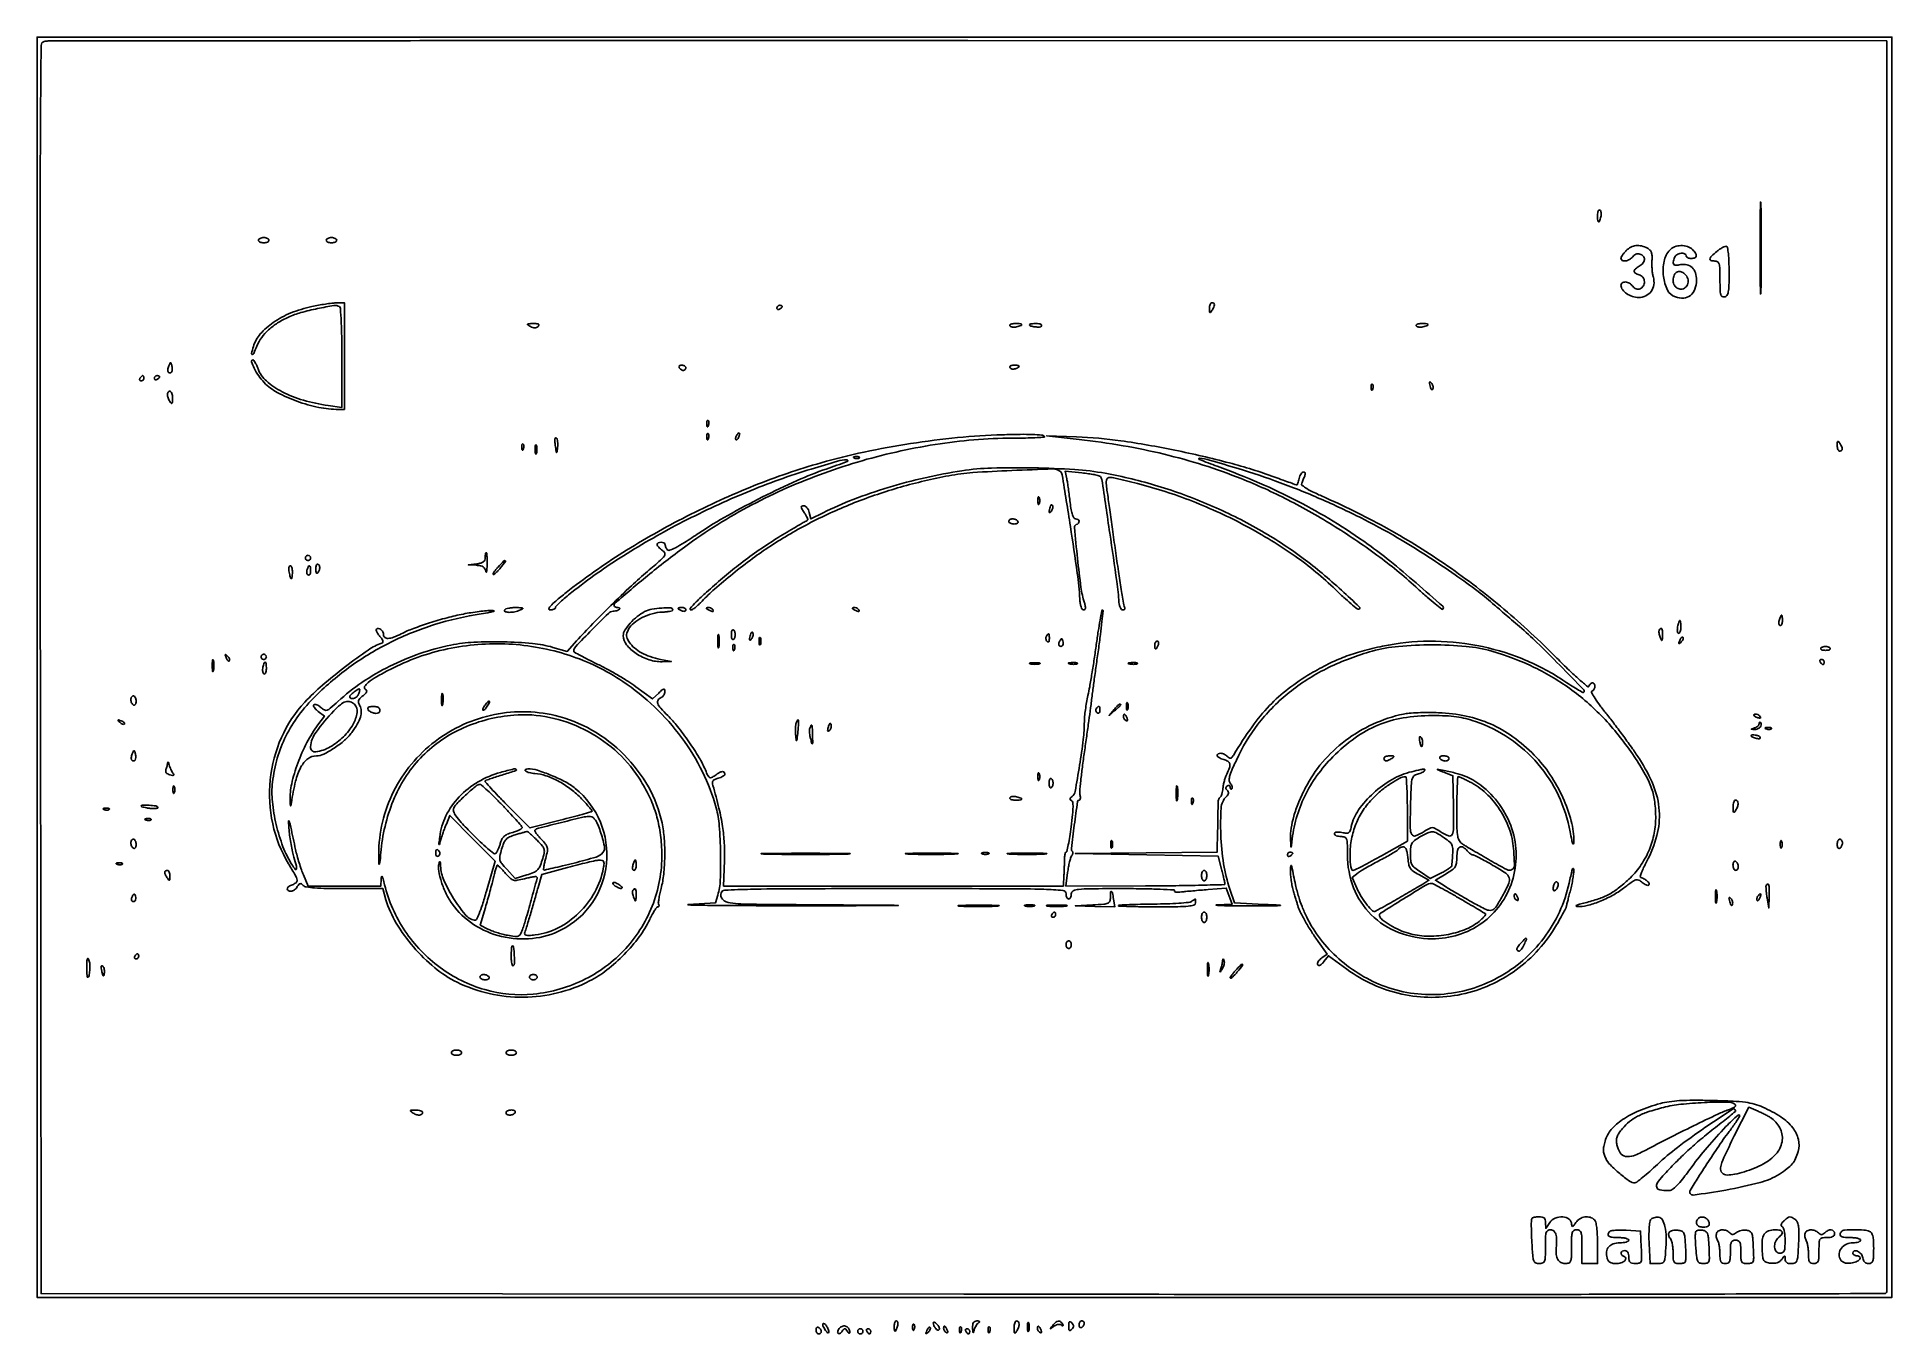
# Model space of a CAD drawing. Extents: x 12 to 724, y 10 to 508.
import ezdxf

# ---------------------------------------------------------------- set-up
doc = ezdxf.new("R2010")
doc.units = 0
doc.header["$MEASUREMENT"] = 0
doc.layers.get('0').update_dxf_attribs({"linetype": 'CONTINUOUS'})

msp = doc.modelspace()

# ---------------------------------------------------------------- linework, layer by layer
msp.add_lwpolyline([(12, 266), (12, 24), (368, 24), (724, 24), (724, 266), (724, 508), (368, 508), (12, 508)], close=True)
for points in [[(722.006371, 267, -0.000004), (722.010733, 175.078158, -0.000006), (722.012826, 97.485527), (722.013795, 27.273432, -0.00196), (722.009792, 26.248603, -0.411033), (721.261999, 25.504375, -0.000056), (651.029695, 25.298284, -0.000749), (552.145437, 25.167256, -0.000134), (367.75, 25.248603), (13.5, 25.5), (13.247953, 265.676282, -0.000125), (13.12762, 416.322756, -0.001695), (13.284123, 471.377721, -0.000669), (13.536823, 504.756556, -0.338611), (14.747953, 506.310992, -0.063831), (16.207104, 506.499424, -0.000006), (119.604644, 506.595186, -0.000202), (233.866096, 506.6534, -0.000122), (369.246579, 506.63471), (721.993157, 506.5)], [(611, 439.559017, 0.013228), (611.052843, 437.561938, 0.284356), (611.374914, 437.098164, 0.439388), (611.775037, 437.27602, 0.01719), (612.289489, 438.999004, 0.046215), (612.422423, 439.805232, 0.054994), (612.392509, 440.575304, 0.064046), (612.21553, 441.198685, 0.15438), (611.90612, 441.558021, 0.293546), (611.563512, 441.552033, 0.140077), (611.266173, 441.201819, 0.072514), (611.064213, 440.501616, 0.034022)], [(673.445414, 427, 0.000799), (673.463457, 415.704203, 0.004005), (673.534328, 409.379687, 0.943075), (673.638179, 409.375598, 0.019683), (673.7481, 411.25, 0.003027), (673.84247, 418.419899, 0.001777), (673.872958, 427, 0.001777), (673.84247, 435.580101, 0.003027), (673.7481, 442.75, 0.019683), (673.638179, 444.624402, 0.943075), (673.534328, 444.620313, 0.004005), (673.463457, 438.295797, 0.000799)], [(97, 430, 0.191087), (97.151477, 429.618118, 0.088204), (97.5875, 429.29375, 0.068025), (98.234582, 429.073693, 0.048028), (99, 429, 0.048028), (99.765418, 429.073693, 0.068025), (100.4125, 429.29375, 0.088204), (100.848523, 429.618118, 0.191087), (101, 430, 0.191087), (100.848523, 430.381882, 0.088204), (100.4125, 430.70625, 0.068025), (99.765418, 430.926307, 0.048028), (99, 431, 0.048028), (98.234582, 430.926307, 0.068025), (97.5875, 430.70625, 0.088204), (97.151477, 430.381882, 0.191087)], [(123, 430, 0.191087), (123.151477, 429.618118, 0.088204), (123.5875, 429.29375, 0.068025), (124.234582, 429.073693, 0.048028), (125, 429, 0.048028), (125.765418, 429.073693, 0.068025), (126.4125, 429.29375, 0.088204), (126.848523, 429.618118, 0.191087), (127, 430, 0.191087), (126.848523, 430.381882, 0.088204), (126.4125, 430.70625, 0.068025), (125.765418, 430.926307, 0.048028), (125, 431, 0.048028), (124.234582, 430.926307, 0.068025), (123.5875, 430.70625, 0.088204), (123.151477, 430.381882, 0.191087)], [(622, 426, 0.022886), (621.234415, 425.160928, 0.026473), (620.5875, 424.29375, 0.026952), (620.125512, 423.512642, 0.120635), (620, 423, 0.296671), (620.509616, 422.216704, 0.14182), (621.751488, 422.047472, 0.09541), (623.305591, 422.591222, 0.10352), (624.49515, 423.66248, -0.147349), (625.733567, 424.597755, -0.149314), (627.275522, 424.68698, -0.161899), (628.517491, 423.908932, -0.174266), (629, 422.566569, -0.110281), (628.854643, 421.915552, -0.055711), (628.4125, 421.195456, -0.051385), (627.764979, 420.520477, -0.05307), (627, 420, 0.030589), (626.234435, 419.527931, 0.037743), (625.5875, 418.994899, 0.041329), (625.132077, 418.479366, 0.161625), (625, 418.081448, 0.18649), (625.140074, 417.718956, 0.058143), (625.5875, 417.328782, 0.04903), (626.234452, 416.972816, 0.03733), (627, 416.710251, -0.081634), (627.813933, 416.348053, -0.085792), (628.453176, 415.749235, -0.084771), (628.859753, 414.963937, -0.077303), (629, 414.062235, -0.131541), (628.548145, 412.374409, -0.17217), (627.342435, 411.345093, -0.182592), (625.814743, 411.338316, -0.146703), (624.49515, 412.33752, 0.101859), (623.242584, 413.472997, 0.116239), (621.700774, 413.953227, 0.17245), (620.501261, 413.619916, 0.244245), (620, 412.654988, 0.16314), (620.551115, 411.010856, 0.081187), (622.159027, 409.476742, 0.072223), (624.40204, 408.37743, 0.078034), (626.805688, 408, 0.113444), (629.516437, 408.623055, 0.12338), (631.586839, 410.357617, 0.121162), (632.618808, 412.89142, 0.106916), (632.426325, 415.742715, -0.03323), (632.139913, 417.060643, -0.016262), (631.942524, 418.768943, -0.016055), (631.851907, 420.565063, -0.022406), (631.894528, 422.172837, 0.027388), (631.925322, 424.0337, 0.078873), (631.675159, 425.296065, 0.105545), (631.10215, 426.203227, 0.076579), (630.144181, 426.922837, 0.063936), (627.910192, 427.773166, 0.08743), (625.765829, 427.905395, 0.091486), (623.778115, 427.300754, 0.077062)], [(638.702604, 426.223875, 0.135758), (636.539771, 421.920291, 0.079125), (636.319281, 416.107217, 0.084047), (637.873168, 410.856137, 0.1975), (640.876936, 408.192745, 0.102465), (644.069324, 407.771449, 0.151571), (646.679348, 408.795389, 0.140495), (648.382332, 411.19642, 0.083428), (648.984687, 414.678571, 0.078326), (648.558375, 417.470677, 0.12436), (647.290265, 419.514646, 0.137173), (645.307736, 420.585913, 0.105428), (642.83631, 420.617262, -0.035113), (641.024339, 420.385532, -0.243538), (640.233298, 420.739526, -0.23161), (640.04208, 421.606623, -0.032077), (640.606989, 423.418213, -0.173357), (641.482396, 424.437285, -0.09683), (643.050797, 424.965277, -0.124438), (644.446531, 424.802735, -0.311326), (645, 424, 0.191087), (645.151477, 423.618118, 0.088204), (645.5875, 423.29375, 0.068025), (646.234582, 423.073693, 0.048028), (647, 423, 0.084899), (648.369378, 423.234207, 0.284216), (648.916465, 423.91326, 0.186957), (648.649561, 424.979457, 0.042641), (647.428571, 426.428571, 0.120363), (645.529519, 427.58201, 0.082614), (643.023262, 427.938774, 0.082692), (640.538815, 427.464926, 0.121026)], [(656.75, 425.674093, 0.017957), (654.71367, 423.882789, 0.154218), (654.131795, 422.836133, 0.391732), (654.512505, 422.208655, 0.069795), (656, 422, -0.143559), (657.071228, 421.685959, -0.183235), (657.679312, 420.865834, -0.062495), (657.945801, 419.111267, -0.006476), (658, 414.926676, 0.006429), (658.05199, 410.883662, 0.057175), (658.29994, 409.123444, 0.187459), (658.845671, 408.366703, 0.193784), (659.75, 408.190371, 0.201096), (660.668477, 408.801561, 0.102601), (661.194512, 410.109986, 0.039226), (661.444322, 412.615807, 0.005238), (661.5, 417.930362, 0.009259), (661.43076, 421.668958, 0.01643), (661.21557, 424.742747, 0.011257), (660.91183, 427.154831, 0.291934), (660.5, 427.628324, 0.164094), (659.945881, 427.607017, 0.029179), (658.985938, 427.175952, 0.028827), (657.876193, 426.513683, 0.022473)], [(644.960174, 416.547988, -0.139139), (645.730243, 414.805937, -0.13661), (645.478255, 412.905437, -0.15189), (644.32076, 411.544623, -0.178524), (642.674326, 411.191704, -0.133203), (641.276772, 411.794171, -0.124532), (640.332201, 413.033741, -0.108912), (640.014233, 414.719873, -0.084155), (640.384042, 416.558413, -0.147831), (641.16691, 417.567244, -0.156149), (642.360164, 417.946213, -0.12976), (643.728592, 417.581661, -0.090153)], [(117.401803, 404.514271, 0.04237), (109.410831, 402.051892, 0.054518), (102.642562, 398.419745, 0.063056), (97.674137, 393.996591, 0.109977), (95.05011, 389.174723, 0.008642), (94.314447, 386.431566, 0.530807), (94.600219, 386.113037, 0.258242), (95.143668, 386.519239, 0.006927), (96.375677, 389.356696, -0.059559), (98.218067, 392.613984, -0.048836), (100.890314, 395.59203, -0.044649), (104.340274, 398.229061, -0.034735), (108.5, 400.468966, -0.038066), (113.256676, 402.196747, -0.0175), (119.669338, 403.747853, -0.01112), (125.960475, 404.893219, -0.179755), (128.03755, 404.476793, -0.243483), (128.44693, 403.793148, -0.003222), (128.729547, 398.700243, -0.00797), (128.934512, 392.501123, -0.004278), (129, 384.847145), (129, 365.812324), (123.75, 366.525483, -0.036636), (114.219666, 368.539402, -0.049816), (106.065973, 371.805958, -0.058974), (100.008777, 375.935748, -0.127586), (96.844673, 380.553004, 0.018592), (96.310847, 381.873576, 0.027236), (95.736899, 382.987445, 0.025833), (95.194029, 383.81261, 0.238694), (94.823862, 384, 0.505857), (94.315395, 383.308672, 0.040734), (95.307042, 380.853861, 0.035878), (97.064574, 377.902244, 0.039647), (99.174255, 375.335888, 0.078497), (104.208688, 371.533842, 0.035833), (111.757918, 368.175981, 0.035238), (120.116183, 365.804754, 0.050897), (127.75, 365.005792), (130, 365), (130, 385.5), (130, 406), (126.75, 405.9205, 0.023516), (125.091771, 405.801767, 0.007701), (122.663342, 405.474627, 0.007654), (119.974894, 405.028025, 0.008575)], [(462.015313, 403.75, 0.011293), (462.050422, 402.555791, 0.220444), (462.218347, 402.237851, 0.409657), (462.479509, 402.271114, 0.023197), (463, 403, 0.031558), (463.729028, 404.301377, 0.112355), (463.939692, 405.227035, 0.234725), (463.667076, 405.775753, 0.163584), (463, 406, 0.210568), (462.618823, 405.832025, 0.082215), (462.298248, 405.339063, 0.062416), (462.082804, 404.611405, 0.042523)], [(296, 403.940983, 0.108972), (296.078288, 403.586039, 0.182303), (296.29375, 403.3746, 0.161196), (296.6179, 403.343488, 0.082592), (297, 403.5, 0.029505), (297.382774, 403.768994, 0.035638), (297.70625, 404.066025, 0.038439), (297.934461, 404.34829, 0.151918), (298, 404.559017, 0.210953), (297.92554, 404.727648, 0.081139), (297.70625, 404.870461, 0.061769), (297.382849, 404.967655, 0.042167), (297, 405, 0.105053), (296.618444, 404.918938, 0.099167), (296.29375, 404.688914, 0.09642), (296.076123, 404.345238, 0.093332)], [(201.346375, 396.865967, 0.04153), (202.263915, 396.430066, 0.092968), (203.020993, 396.296134, 0.112876), (203.680266, 396.454056, 0.081552), (204.296375, 396.896375, 0.113627), (204.610071, 397.397715, 0.358555), (204.481747, 397.743112, 0.117828), (203.836765, 397.936951, 0.016922), (202.45, 397.969591, 0.006175), (200.711408, 397.930193, 0.18983), (200.321412, 397.760595, 0.471567), (200.347199, 397.492498, 0.016776)], [(385.441979, 397.09388, 0.15438), (385.801315, 396.78447, 0.064046), (386.424696, 396.607491, 0.054994), (387.194768, 396.577577, 0.046215), (388.000996, 396.710511, 0.01719), (389.72398, 397.224963, 0.439388), (389.901836, 397.625086, 0.284356), (389.438062, 397.947157, 0.013228), (387.440983, 398, 0.034022), (386.498384, 397.935787, 0.072514), (385.798181, 397.733827, 0.140077), (385.447967, 397.436488, 0.293546)], [(393, 397.616631, 0.33489), (393.435183, 397.039761, 0.041024), (395.086885, 396.711489, 0.040643), (396.813005, 396.654598, 0.247083), (397.558021, 397.09388, 0.293546), (397.552033, 397.436488, 0.140077), (397.201819, 397.733827, 0.072514), (396.501616, 397.935787, 0.034022), (395.559017, 398, 0.014076), (394.577964, 397.972376, 0.023105), (393.751711, 397.887385, 0.019434), (393.120063, 397.7675, 0.349346)], [(541.441979, 397.09388, 0.15438), (541.801315, 396.78447, 0.064046), (542.424696, 396.607491, 0.054994), (543.194768, 396.577577, 0.046215), (544.000996, 396.710511, 0.01719), (545.72398, 397.224963, 0.439388), (545.901836, 397.625086, 0.284356), (545.438062, 397.947157, 0.013228), (543.440983, 398, 0.034022), (542.498384, 397.935787, 0.072514), (541.798181, 397.733827, 0.140077), (541.447967, 397.436488, 0.293546)], [(51.5, 377, 0.082592), (51.343488, 376.6179, 0.161196), (51.3746, 376.29375, 0.182303), (51.586039, 376.078288, 0.108972), (51.940983, 376, 0.093332), (52.345238, 376.076123, 0.09642), (52.688914, 376.29375, 0.099167), (52.918938, 376.618444, 0.105053), (53, 377, 0.042167), (52.967655, 377.382849, 0.061769), (52.870461, 377.70625, 0.081139), (52.727648, 377.92554, 0.210953), (52.559017, 378, 0.151918), (52.34829, 377.934461, 0.038439), (52.066025, 377.70625, 0.035638), (51.768994, 377.382774, 0.029505)], [(57, 376.940983, 0.108972), (57.078288, 376.586039, 0.182303), (57.29375, 376.3746, 0.161196), (57.6179, 376.343488, 0.082592), (58, 376.5, 0.029505), (58.382774, 376.768994, 0.035638), (58.70625, 377.066025, 0.038439), (58.934461, 377.34829, 0.151918), (59, 377.559017, 0.210953), (58.92554, 377.727648, 0.081139), (58.70625, 377.870461, 0.061769), (58.382849, 377.967655, 0.042167), (58, 378, 0.105053), (57.618444, 377.918938, 0.099167), (57.29375, 377.688914, 0.09642), (57.076123, 377.345238, 0.093332)], [(62.53122, 381.706872, 0.039133), (62.279379, 380.974682, 0.047311), (62.164712, 380.257311, 0.054202), (62.191425, 379.65536, 0.159521), (62.376461, 379.290205, 0.206458), (63.050147, 379.022529, 0.260893), (63.61589, 379.361192, 0.127442), (63.887973, 380.354068, 0.061787), (63.743156, 381.671731, 0.007526), (63.447586, 382.839331, 0.331063), (63.260685, 382.986918, 0.299388), (63.048268, 382.855863, 0.006675)], [(258.5, 381, 0.06081), (258.806203, 380.617485, 0.051032), (259.2129, 380.29375, 0.053229), (259.653442, 380.073302, 0.089642), (260.059017, 380, 0.105429), (260.418051, 380.076556, 0.099231), (260.723586, 380.29375, 0.096318), (260.928382, 380.618268, 0.092995), (261, 381, 0.153634), (260.879982, 381.381379, 0.097988), (260.542039, 381.70625, 0.080552), (260.037096, 381.925455, 0.062283), (259.440983, 382, 0.066118), (258.889346, 381.926733, 0.138808), (258.521475, 381.70625, 0.191142), (258.392057, 381.379648, 0.139169)], [(385.473008, 381.043674, 0.126981), (385.809536, 380.720854, 0.081026), (386.321649, 380.533742, 0.072258), (386.926665, 380.506898, 0.066719), (387.532025, 380.650663, 0.027681), (388.769457, 381.205874, 0.395517), (388.917133, 381.622791, 0.275668), (388.476999, 381.936989, 0.020503), (386.940983, 382, 0.045552), (386.193244, 381.931736, 0.099152), (385.660421, 381.719079, 0.177225), (385.42542, 381.405148, 0.214542)], [(62.015313, 370.75, 0.056852), (62.089392, 370.164396, 0.026113), (62.310881, 369.426562, 0.025456), (62.627757, 368.665965, 0.032032), (63, 368, 0.043106), (63.487379, 367.371881, 0.461139), (63.771138, 367.383071, 0.155556), (63.945789, 367.849063, 0.011096), (63.984687, 369.25, 0.03458), (63.917643, 370.303322, 0.052836), (63.701752, 371.192187, 0.069028), (63.382445, 371.80301, 0.242407), (63, 372, 0.124732), (62.619836, 371.903664, 0.102154), (62.298248, 371.632812, 0.091624), (62.084918, 371.227496, 0.078662)], [(524.078947, 373.416667, 0.018894), (524.137993, 372.670344, 0.168741), (524.279315, 372.37858, 0.470617), (524.461564, 372.395823, 0.054073), (524.683114, 372.8125, 0.051402), (524.839148, 373.359369, 0.05415), (524.876576, 373.916927, 0.060344), (524.797407, 374.402231, 0.126455), (524.604167, 374.729167, 0.296942), (524.385309, 374.77538, 0.208169), (524.200665, 374.592839, 0.077125), (524.089945, 374.112848, 0.028489)], [(546.731213, 373.919841, 0.02593), (547.004403, 373.059974, 0.106885), (547.298474, 372.603634, 0.353106), (547.564152, 372.575227, 0.170804), (547.787763, 372.86329, 0.085105), (547.8766, 373.443426, 0.059552), (547.7862, 374.100047, 0.058506), (547.539971, 374.729912, 0.0741), (547.16845, 375.23155, 0.069225), (546.72933, 375.563414, 0.470166), (546.508441, 375.477725, 0.131195), (546.479614, 375.004581, 0.013933)], [(269.078947, 359.416667, 0.018894), (269.137993, 358.670344, 0.168741), (269.279315, 358.37858, 0.470617), (269.461564, 358.395823, 0.054073), (269.683114, 358.8125, 0.051402), (269.839148, 359.359369, 0.05415), (269.876576, 359.916927, 0.060344), (269.797407, 360.402231, 0.126455), (269.604167, 360.729167, 0.296942), (269.385309, 360.77538, 0.208169), (269.200665, 360.592839, 0.077125), (269.089945, 360.112848, 0.028489)], [(382.5, 355.293941, 0.01662), (365.372422, 354.181794, 0.013897), (347.296212, 351.89443, 0.013929), (329.425747, 348.614486, 0.016972), (312.918362, 344.516798, 0.026019), (287.288051, 335.758314, 0.022493), (261.396245, 323.999913, 0.0226), (236.807207, 310.036547, 0.027108), (215.087112, 294.665918, 0.005863), (211.093084, 291.424315, 0.03103), (209.042781, 289.492902, 0.121554), (208.473296, 288.477867, 0.495499), (208.837112, 288, 0.040347), (209.665264, 288.066936, 0.059691), (210.364652, 288.268457, 0.078503), (210.84013, 288.564222, 0.217759), (211, 288.913897, -0.199198), (211.224906, 289.456027, -0.007504), (212.835937, 291.015983, -0.012521), (214.855023, 292.820151, -0.008374), (217.25, 294.786591, -0.027353), (237.11387, 308.848428, -0.021438), (260.04956, 321.933469, -0.021035), (284.562403, 333.280213, -0.023171), (309.173142, 342.128073, -0.004569), (319.289021, 345.142949, -0.070129), (322.885783, 345.651596, -0.834025), (322.997178, 345.042749, -0.007472), (314.932616, 342.130708, 0.021953), (303.791627, 337.739175, 0.011797), (290.442861, 331.406348, 0.011738), (277.141234, 324.310791, 0.018342), (266.080145, 317.52625, -0.005416), (260.509047, 313.907677, -0.022258), (257.018058, 311.905614, -0.032641), (254.735613, 310.911057, -0.351224), (253.845458, 311.215814, -0.02272), (253.532448, 311.762526, -0.021773), (253.265484, 312.343083, -0.022311), (253.075534, 312.875231, -0.069568), (253.015313, 313.25, 0.312229), (252.604439, 313.818657, 0.095858), (251.499512, 313.98418, 0.093373), (250.394699, 313.72708, 0.297311), (250, 313.121972, 0.152617), (250.133864, 312.693623, 0.034866), (250.614337, 312.093961, 0.032949), (251.290773, 311.451396, 0.026935), (252.091358, 310.855334, -0.152157), (252.932858, 309.820373, -0.256096), (252.801526, 308.738043, -0.058156), (251.314591, 307.104161, -0.003617), (246.341358, 302.837864, 0.013173), (240.165426, 297.331514, 0.005748), (232.250103, 289.717715, 0.005776), (224.396256, 281.806592, 0.011254), (218.349075, 275.285458), (215.5, 272.070916), (210, 273.653522, 0.046675), (202.147462, 275.138453, 0.017762), (191.012207, 275.786061, 0.017966), (179.64747, 275.634266, 0.037676), (170.884083, 274.536644, 0.033681), (158.957911, 271.271194, 0.032083), (147.376012, 266.391696, 0.032594), (136.700942, 260.164992, 0.037894), (127.483366, 252.877903, -0.007047), (124.558826, 250.257425, -0.092426), (123.310244, 249.522173, -0.212508), (122.294705, 249.594315, -0.061542), (120.978745, 250.519235, 0.036428), (120.163009, 251.155922, 0.0536), (119.358474, 251.577659, 0.068637), (118.681167, 251.742448, 0.225458), (118.25881, 251.592143, 0.273584), (118.15346, 251.181784, 0.074473), (118.444987, 250.548584, 0.053603), (119.054602, 249.805801, 0.032561), (119.916207, 249.063205), (122.302532, 247.263197), (119.792778, 243.881598, 0.04046), (115.564064, 237.100623, 0.031226), (112.054982, 229.120844, 0.032048), (109.722606, 221.241353, 0.066165), (109.136182, 214.855655, 0.002834), (109.216405, 213.121506, 0.120067), (109.321954, 212.768946, 0.698309), (109.443274, 212.790804, 0.007093), (109.637383, 214, -0.0225), (111.220737, 222.234043, -0.063354), (113.290665, 227.708255, -0.10401), (115.924813, 230.865493, -0.168622), (119.193226, 232, 0.115107), (122.017893, 232.659007, 0.030661), (126.056375, 234.969744, 0.031862), (130.011523, 237.943631, 0.056494), (132.78726, 240.926124, 0.027153), (134.923828, 244.170597, 0.059095), (136.110355, 246.900569, 0.080838), (136.415409, 249.222661, 0.115686), (135.8814, 251.221606, -0.04825), (135.393732, 252.391416, -0.148484), (135.390567, 253.239681, -0.127477), (135.866247, 254.024898, -0.031584), (137.01729, 255.013042, 0.023759), (138.059384, 255.879725, 0.113791), (138.494849, 256.512269, 0.229221), (138.456249, 257.030524, 0.12368), (138, 257.5, -0.407833), (137.735088, 258.569814, -0.090064), (139.098595, 260.15173, -0.0395), (142.253306, 262.313751, -0.011112), (147.495515, 265.175068, -0.06713), (169.506122, 273.044041, -0.065346), (193.021781, 274.900497, -0.065672), (216.113733, 270.629717, -0.069045), (236.884739, 260.547274, -0.043561), (249.039846, 250.781162, -0.042839), (259.393839, 239.005842, -0.043585), (267.430351, 225.854213, -0.048951), (272.701767, 212, -0.04766), (273.877073, 205.173811, -0.014426), (274.365286, 194.661028, -0.01343), (274.268629, 184.269973, -0.066021), (273.289986, 178.5), (272.362433, 175.5), (261.931216, 174.945746, 0.960128), (261.933808, 174.736884, 0.004136), (270.42667, 174.567003, 0.002189), (285.459728, 174.456493, 0.000943), (305.5, 174.434722, 0.000042), (338.862407, 174.464241, 0.006756), (342.570533, 174.517941, 0.982801), (342.56986, 174.581101, 0.000087), (316.75, 174.749712, -0.000943), (286.202093, 175.001527, -0.025055), (278.060586, 175.492472, -0.170231), (275.144877, 176.892143, -0.29635), (274.606989, 179.418213, -0.298651), (275.9829, 180.408718, -0.004933), (285.875119, 180.741696, -0.005384), (302.379047, 180.956494, -0.000562), (341.106989, 181, -0.0004), (384.565457, 180.965208, -0.007186), (398.513374, 180.742412, -0.014388), (405.79927, 180.311189, -0.388699), (407, 179, 0.048028), (407.073693, 178.234582, 0.068025), (407.29375, 177.5875, 0.088204), (407.618118, 177.151477, 0.191087), (408, 177, 0.191087), (408.381882, 177.151477, 0.088204), (408.70625, 177.5875, 0.068025), (408.926307, 178.234582, 0.048028), (409, 179, -0.286687), (409.715441, 180.145219, -0.088889), (411.757377, 180.725074, -0.023307), (416.212575, 180.960399, -0.001541), (429.059017, 181, -0.003914), (436.715522, 180.940069, -0.006784), (443.073789, 180.754207, -0.002169), (448.423362, 180.50189, -0.570208), (448.600898, 180.163256, 0.414023), (448.668247, 179.877544, 0.097325), (449.178055, 179.685543, 0.04894), (450.095962, 179.622713, 0.022536), (451.291881, 179.712002, -0.005557), (452.983647, 179.896236, -0.001584), (455.613865, 180.144713, -0.001595), (458.584724, 180.40632, -0.001691), (461.5, 180.643734), (468.5, 181.189978), (469.646142, 178.14001), (470.792284, 175.090043), (464.646142, 174.737701, 0.870118), (464.635784, 174.610753, 0.047774), (465.592929, 174.490853, 0.00562), (469.957891, 174.412702, 0.00176), (476.5, 174.392145, 0.000419), (487.126749, 174.405052, 0.020574), (489.236728, 174.49625, 0.932511), (489.234768, 174.631258, 0.001768), (483.092476, 174.949466), (471.684952, 175.5), (469.892522, 180.781921, -0.042398), (467.483508, 190.524214, -0.029763), (466.375736, 201.773701, -0.025896), (466.509268, 211.940687, -0.182094), (468.516288, 216.37343, 0.05024), (469.060017, 217.038974, 0.111906), (469.290211, 217.647353, 0.137372), (469.213798, 218.213339, 0.094824), (468.848582, 218.751418, -0.058775), (468.456948, 219.247799, -0.148192), (468.341448, 219.688484, -0.166874), (468.494496, 220.084704, -0.079645), (468.912868, 220.446149, -0.089601), (469.32789, 220.609441, -0.168383), (469.680655, 220.560623, -0.176931), (469.915979, 220.307722, -0.100126), (470, 219.89235, 0.052353), (470.044761, 219.466035, 0.157415), (470.188735, 219.215446, 0.258825), (470.398804, 219.166147, 0.128035), (470.642501, 219.309167, 0.191716), (470.796191, 219.666129, 0.075983), (470.728997, 220.205466, 0.060374), (470.465939, 220.834268, 0.044003), (470.034721, 221.458163, -0.17866), (469.607725, 222.668596, -0.06994), (469.883829, 224.44604, -0.033681), (470.935737, 227.231433, -0.006109), (473.29401, 232.232329, -0.058142), (481.896599, 245.682647, -0.055825), (493.470801, 256.998037, -0.053294), (507.786297, 265.894974, -0.044881), (524.5, 272.183826, -0.045028), (534.605605, 274.024681, -0.022537), (547.591743, 274.611085, -0.022524), (560.515809, 274.029365, -0.047231), (570.395035, 272.186577, -0.042463), (586.724013, 265.971609, -0.047082), (601.176118, 257.256466, -0.046503), (613.888708, 245.887026, -0.03968), (625.042989, 231.774761, -0.017981), (629.322156, 224.851026, -0.045854), (631.758427, 219.481989, -0.05329), (632.970172, 214.256325, -0.032517), (633.327339, 207.926423, -0.051791), (632.602285, 201.487662, -0.050176), (630.567795, 195.262862, -0.050009), (627.32587, 189.549073, -0.05073), (623.027681, 184.622662, -0.022366), (618.961281, 181.146536, -0.041823), (615.339798, 178.779158, -0.0419), (611.379354, 177.050164, -0.022537), (606.258613, 175.562087, 0.008651), (604.036759, 174.9828, 0.042483), (602.823171, 174.529793, 0.486598), (602.763669, 174.267265, 0.217416), (603.135165, 174.083313, 0.069832), (606.972631, 174.498724, 0.032747), (611.734113, 176.03835, 0.031403), (616.643229, 178.355432, 0.036042), (620.991001, 181.178123, -0.007016), (624.289568, 183.60268, -0.079423), (625.736327, 184.321835, -0.186993), (626.833458, 184.248305, -0.074871), (628.108631, 183.40169, 0.03739), (628.88988, 182.794333, 0.05472), (629.663075, 182.394994, 0.070202), (630.315795, 182.244062, 0.221643), (630.72717, 182.393837, 0.319596), (630.828076, 182.993439, 0.092758), (630.237966, 183.791115, 0.06137), (629.097049, 184.616508, 0.04134), (627.628178, 185.274351, -0.394663), (627.426686, 185.660847, -0.018998), (627.909453, 187.17201, -0.022503), (628.701663, 189.087226, -0.013246), (629.809968, 191.303552, 0.05755), (633.778241, 201.378486, 0.082479), (634.693247, 210.914595, 0.079243), (632.475278, 220.513401, 0.048999), (627.084042, 230.78966, 0.007984), (624.401671, 234.73545, 0.004544), (621.039421, 239.424231, 0.004537), (617.567387, 244.084987, 0.00748), (614.539159, 247.952404, -0.009762), (612.003242, 251.221703, -0.017152), (610.054884, 254.033812, -0.012174), (608.673184, 256.301333, -0.474439), (608.857212, 256.785737, 0.18479), (609.628835, 257.418972, 0.112445), (609.975249, 258.562352, 0.138284), (609.762515, 259.587607, 0.279824), (609.083333, 260, 0.118593), (608.698885, 259.907514, 0.066719), (608.301977, 259.632812, 0.060659), (607.953314, 259.227971, 0.060069), (607.710631, 258.75, -0.517871), (607.156701, 258.599502, -0.006999), (604.008658, 261.274795, -0.012193), (600.113326, 264.851466, -0.006178), (595.377297, 269.53212, 0.022563), (575.081878, 288.316632, 0.023819), (553.527661, 304.838954, 0.024076), (530.727646, 319.077416, 0.024209), (506.705361, 331.029684, -0.008001), (502.269692, 333.060109, -0.025429), (499.402275, 334.612202, -0.034114), (497.665889, 335.839222, -0.329758), (497.455361, 336.66248, 0.000188), (497.707533, 337.282429, 0.000101), (498.018315, 338.047728, 0.0001), (498.334994, 338.82845, 0.000157), (498.606989, 339.5, 0.062831), (498.759097, 340.074055, 0.111407), (498.716093, 340.559375, 0.154746), (498.489789, 340.878163, 0.163024), (498.126041, 341, 0.184437), (497.664024, 340.823573, 0.06004), (497.173369, 340.265625, 0.050399), (496.730858, 339.456887, 0.03853), (496.410644, 338.5, -0.007056), (496.15567, 337.541591, -0.011394), (495.908695, 336.734375, -0.005236), (495.680657, 336.068998, -0.317614), (495.582995, 336, -0.085631), (495.427737, 336.026786, -0.000162), (493.001293, 336.890606, -0.001173), (490.274631, 337.869517, -0.000726), (487.075337, 339.031851, 0.023079), (469.674436, 344.48685, 0.014265), (448.794145, 349.356205, 0.014316), (428.010727, 352.965563, 0.026714), (411, 354.499046), (399.5, 354.918864), (412, 353.492119, -0.014179), (428.858602, 351.081915, -0.016744), (444.635167, 347.820658, -0.017346), (459.652522, 343.631838, -0.017733), (474.23163, 338.439058, -0.024554), (492.138745, 330.297239, -0.020587), (510.276717, 319.984347, -0.020713), (527.370115, 308.300544, -0.025994), (542.133979, 296.041203, 0.005474), (545.609254, 292.905932, 0.009076), (548.616519, 290.3476, 0.003275), (551.207325, 288.251623, 0.381852), (551.607328, 288.273994, 0.43255), (551.571696, 289.419423, 0.001903), (541.34158, 298.381034, 0.008159), (531.256682, 306.862913, 0.016061), (522.923193, 313.209077, 0.017044), (509.516794, 322.081581, 0.01823), (495.829319, 329.811504, 0.017642), (481.210446, 336.735884, 0.014066), (465, 343.190687, -0.007916), (458.129464, 345.829028, -0.871796), (458.244026, 346.28587, -0.042962), (462.09414, 345.526218, -0.002808), (473, 342.315764, -0.015979), (489.18489, 336.882791, -0.01434), (505.592984, 330.243516, -0.014446), (521.455386, 322.7358, -0.017007), (536, 314.696068, -0.009128), (546.193305, 308.344687, -0.008751), (556.294201, 301.537853, -0.009108), (565.195712, 295.065346, -0.021701), (571.5, 289.858901, 0.004933), (572.698145, 288.79988, 0.00073), (575.141408, 286.689124, 0.000823), (578.036055, 284.20407, 0.000708), (581.087771, 281.600356, -0.016825), (587.742614, 275.54123, -0.006637), (596.500888, 266.781225, -0.001288), (605.686255, 257.298084, -0.408798), (605.677418, 256.344084, -0.339111), (605.374807, 256.304055, -0.00283), (603.19101, 257.577794, -0.008355), (600.657226, 259.132649, -0.005103), (597.71689, 261.047786, 0.051669), (581.996851, 269.317347, 0.048726), (564.604661, 274.387352, 0.048435), (546.456978, 276.015559, 0.049731), (528.5, 274.092364, 0.015088), (520.588185, 272.187653, 0.024374), (514.004336, 270.041152, 0.024898), (507.760469, 267.299997, 0.016659), (500.899801, 263.580607, 0.031573), (492.268168, 257.760857, 0.038989), (485.068228, 251.261685, 0.035035), (478.40345, 243.162199, 0.01918), (471.353571, 232.40486, -0.032714), (470.705484, 231.471996, -0.160617), (470.175995, 231.12532, -0.202949), (469.619605, 231.203316, -0.056231), (468.903571, 231.75, 0.076634), (467.707416, 232.588605, 0.09199), (466.386552, 232.961316, 0.14348), (465.401081, 232.768256, 0.280078), (465, 232.108408, 0.208396), (465.168069, 231.722675, 0.050787), (465.734375, 231.294405, 0.043524), (466.542749, 230.894893, 0.031538), (467.5, 230.589356, -0.075402), (469.140812, 229.902537, -0.205459), (469.85572, 228.898115, -0.141409), (469.754061, 227.397868, -0.030924), (468.71061, 225, 0.032214), (468.204989, 223.829842, 0.018708), (467.743579, 222.36958, 0.01865), (467.389184, 220.865105, 0.029736), (467.211918, 219.556018, -0.025532), (467.063762, 218.388205, -0.030757), (466.802198, 217.3135, -0.032057), (466.475859, 216.457753, -0.143339), (466.128344, 216.056018, 0.1257), (465.800341, 215.702378, 0.047133), (465.532835, 215.07583, 0.042945), (465.35794, 214.306337, 0.040069), (465.311478, 213.5, -0.00788), (465.319727, 212.28312, -0.001003), (465.290949, 209.664062, -0.001175), (465.243243, 206.555354, -0.000978), (465.178281, 203.25), (465, 195), (437.75, 194.77424), (410.5, 194.548481), (437.935412, 194.02424), (465.370823, 193.5), (466.666122, 188.5, -0.002726), (467.163724, 186.535139, -0.003785), (467.586593, 184.769057, -0.002358), (467.923698, 183.280651, -0.047447), (467.98071, 182.820195, -0.414508), (467.717004, 182.541367, -0.000488), (459.023842, 182.311929, -0.003482), (449.170543, 182.130149, -0.002086), (437.462155, 182.04455), (406.924311, 181.94871), (407.595214, 187.224355, -0.012307), (407.914965, 189.324323, -0.014993), (408.321154, 191.271057, -0.013565), (408.752425, 192.874091, -0.094322), (409.124382, 193.592009, 0.04971), (409.414573, 194.047976, 0.064511), (409.57897, 194.514804, 0.07925), (409.599953, 194.921255, 0.17135), (409.46669, 195.199977, -0.230207), (409.030365, 196.462005, -0.002726), (410.152981, 205.387935, -0.002215), (411.377073, 214.400411, -0.373942), (412.066682, 215, 0.262218), (412.314505, 215.139563, 0.098392), (412.455639, 215.527565, 0.064849), (412.469099, 216.107677, 0.037382), (412.343105, 216.795966, -0.085662), (412.235757, 218.057766, -0.003774), (412.648666, 222.457114, -0.006291), (413.245873, 227.686393, -0.004443), (414.042827, 233.545966, 0.000861), (414.91061, 239.601153, 0.000967), (415.724099, 245.429127, 0.000886), (416.398185, 250.392638, 0.005214), (416.719945, 253, -0.00491), (417.04153, 255.619029, -0.000813), (417.718863, 260.657812, -0.000893), (418.53573, 266.581487, -0.00079), (419.40752, 272.75, 0.003538), (420.201235, 278.597857, 0.005944), (420.774518, 283.520312, 0.001432), (421.206269, 287.772475, 0.443315), (421.000084, 288, 0.360675), (420.731421, 287.777219, 0.001828), (420.05412, 284.107813, 0.00673), (419.340065, 279.830345, 0.004077), (418.60446, 274.75, -0.003489), (417.809556, 269.214228, -0.003217), (416.916634, 263.538022, -0.003212), (416.055936, 258.490312, -0.010665), (415.398054, 255.187947, 0.010687), (414.86288, 252.500925, 0.00911), (414.411041, 249.646725, 0.009213), (414.095128, 247.034655, 0.025573), (414.001235, 245.187947, -0.030081), (413.588027, 238.287334, -0.01035), (412.185359, 228.380575, -0.004569), (410.445784, 218.276229, -0.179037), (409.307529, 216.351001, 0.033255), (408.719247, 215.804039, 0.147546), (408.510948, 215.386048, 0.258279), (408.623993, 215.062544, 0.102194), (409.045458, 214.818181, -0.286444), (409.556995, 214.199772, -0.036269), (409.666757, 212.391982, -0.023791), (409.494032, 209.489415, -0.00577), (408.925611, 204.71718, -0.005846), (408.393809, 200.991543, -0.009605), (407.84663, 197.854422, -0.003683), (407.315819, 195.225841, -0.354911), (407.037729, 195, 0.281857), (406.798422, 194.853458, 0.049234), (406.596839, 194.339062, 0.040852), (406.454448, 193.612175, 0.025896), (406.40265, 192.75, -0.004538), (406.382751, 191.599918, -0.001502), (406.333158, 189.9125, -0.001496), (406.266963, 188.042135, -0.001699), (406.192071, 186.25), (406, 182), (340.75, 181.999024), (275.5, 181.998049), (275.837173, 191.789866, 0.021736), (275.776634, 198.4834, 0.024695), (275.124216, 204.864472, 0.021292), (273.746025, 211.884933, 0.010703), (271.442397, 220.620799, -0.058615), (271.263405, 221.715059, -0.167681), (271.478787, 222.444187, -0.140408), (272.132794, 222.964785, -0.036869), (273.417155, 223.389851, 0.033599), (274.406016, 223.709969, 0.045655), (275.241289, 224.135833, 0.053794), (275.82336, 224.597197, 0.20091), (276, 225.019052, 0.19444), (275.720938, 225.709525, 0.242008), (275.074167, 225.929425, 0.093686), (273.939188, 225.535619, 0.022557), (272.251216, 224.463405, -0.034294), (270.887015, 223.641109, -0.252485), (270.152182, 223.656351, -0.154442), (269.539796, 224.315072, -0.01168), (268.536141, 226.567744, 0.0376), (266.133289, 231.287063, 0.014899), (262.168125, 237.393626, 0.014999), (257.803877, 243.308252, 0.03366), (254.072378, 247.452948, -0.018445), (251.373196, 250.273618, -0.092782), (250.252868, 252.136387, -0.229673), (250.375622, 253.423565, -0.165947), (251.5, 254.361626, 0.089431), (252.073445, 254.709116, 0.066591), (252.559375, 255.269196, 0.065524), (252.887856, 255.947846, 0.080151), (253, 256.642929, 0.066121), (252.893883, 257.441871, 0.40234), (252.569271, 257.637184, 0.123927), (251.968155, 257.331848, 0.009402), (250.605264, 256.098891), (248.210528, 253.849153), (241.86163, 258.522946, 0.017462), (238.807752, 260.610705, 0.008756), (234.815235, 263.043354, 0.008682), (230.592652, 265.418371, 0.012699), (226.789379, 267.34837, -0.005732), (223.443133, 268.988231, -0.009079), (220.618814, 270.477629, -0.003677), (218.262073, 271.798363, -0.256274), (218.033013, 272.17122, -0.205114), (218.670694, 273.888921, -0.004564), (224.946015, 280.370733, -0.005026), (231.298948, 286.685735, -0.176503), (233.178042, 287.531535, 0.044481), (234.765003, 287.791615, 0.157348), (235.62694, 288.336195, 0.514558), (235.502987, 288.811173, 0.089346), (234.416667, 289.016551, -0.690619), (233.829773, 290.607754, -0.007301), (246.327342, 301.150279, -0.012668), (260.470744, 312.145465, -0.019518), (273.289023, 320.848252, -0.035796), (299.837422, 334.867845, -0.03341), (328.725232, 345.330918, -0.033523), (358.645383, 351.823488, -0.036682), (388.272621, 354, 0.005345), (392.471443, 354.044891, 0.009725), (395.899318, 354.184931, 0.005355), (398.611348, 354.377783, 0.639028), (398.70378, 354.629553, 0.174954), (397.594015, 355.150648, 0.012904), (394.189341, 355.378371, 0.013413), (389.385041, 355.446381, 0.004734)], [(198.078947, 350.416667, 0.018894), (198.137993, 349.670344, 0.168741), (198.279315, 349.37858, 0.470617), (198.461564, 349.395823, 0.054073), (198.683114, 349.8125, 0.051402), (198.839148, 350.359369, 0.05415), (198.876576, 350.916927, 0.060344), (198.797407, 351.402231, 0.126455), (198.604167, 351.729167, 0.296942), (198.385309, 351.77538, 0.208169), (198.200665, 351.592839, 0.077125), (198.089945, 351.112848, 0.028489)], [(203.194949, 349.5, 0.012823), (203.235556, 348.431793, 0.080377), (203.356533, 347.900903, 0.597527), (203.51666, 347.883358, 0.087174), (203.692991, 348.269032, 0.037336), (203.832894, 349.036634, 0.029507), (203.872264, 349.880008, 0.030339), (203.814405, 350.671085, 0.06278), (203.655937, 351.269032, 0.31318), (203.47713, 351.386009, 0.333666), (203.315079, 351.257153, 0.052471), (203.212705, 350.580113, 0.014395)], [(210.920906, 351.249093, 0.001592), (211.264317, 348.82568, 0.16175), (211.415089, 348.524909, 0.619159), (211.560602, 348.573677, 0.00364), (211.798177, 350.371822, 0.030966), (211.870617, 351.535547, 0.034474), (211.793442, 352.657745, 0.03685), (211.593334, 353.590865, 0.125777), (211.279084, 354.120916, 0.435813), (210.991074, 354.110373, 0.148104), (210.799741, 353.67979, 0.04841), (210.772378, 352.679069, 0.017045)], [(269.078947, 354.416667, 0.018894), (269.137993, 353.670344, 0.168741), (269.279315, 353.37858, 0.470617), (269.461564, 353.395823, 0.054073), (269.683114, 353.8125, 0.051402), (269.839148, 354.359369, 0.05415), (269.876576, 354.916927, 0.060344), (269.797407, 355.402231, 0.126455), (269.604167, 355.729167, 0.296942), (269.385309, 355.77538, 0.208169), (269.200665, 355.592839, 0.077125), (269.089945, 355.112848, 0.028489)], [(280.458881, 354.933469, 0.049364), (280.242038, 354.490157, 0.059701), (280.133355, 354.040231, 0.070517), (280.142323, 353.651151, 0.156651), (280.276326, 353.390341, 0.281567), (280.50546, 353.335123, 0.118528), (280.786868, 353.507038, 0.069269), (281.083816, 353.899181, 0.035865), (281.345077, 354.456872, 0.029555), (281.696703, 355.564815, 0.344086), (281.525317, 355.954259, 0.36195), (281.120758, 355.871774, 0.030391)], [(703.015313, 351.25, 0.042523), (703.082804, 350.388595, 0.062416), (703.298248, 349.660937, 0.082215), (703.618823, 349.167975, 0.210568), (704, 349, 0.163584), (704.667076, 349.224247, 0.234725), (704.939692, 349.772965, 0.112355), (704.729028, 350.698623, 0.031558), (704, 352, 0.023197), (703.479509, 352.728886, 0.409657), (703.218347, 352.762149, 0.220444), (703.050422, 352.444209, 0.011293)], [(367, 341.463353, 0.018593), (352.903421, 338.78828, 0.017265), (338.687407, 335.018003, 0.017812), (325.313293, 330.446118, 0.025013), (313.770653, 325.360171), (309.041307, 322.98724), (308.412245, 325.49362, 0.053288), (308.059734, 326.452238, 0.061791), (307.525406, 327.263751, 0.071788), (306.899535, 327.814635, 0.145624), (306.276582, 328, 0.082985), (305.565432, 327.881153, 0.340372), (305.339901, 327.539514, 0.116719), (305.547268, 326.88097, 0.010649), (306.464893, 325.413236, -0.012811), (307.090818, 324.402379, -0.020661), (307.565016, 323.507934, -0.015806), (307.886441, 322.777524, -0.329596), (307.829903, 322.559577, -0.037511), (307.571901, 322.381082, -0.000679), (306.128159, 321.537336, -0.001684), (304.439971, 320.561403, -0.001123), (302.5, 319.454397, 0.013414), (295.596504, 315.286854, 0.01048), (288.323891, 310.407835, 0.0105), (281.281349, 305.242016, 0.013694), (275.07352, 300.209103, 0.004867), (268.912869, 294.823495, 0.015723), (264.970524, 291.079859, 0.022032), (262.720653, 288.59469, 0.634808), (263.000297, 288, 0.150227), (263.604117, 288.185608, 0.018898), (264.718062, 289.005055, 0.02084), (265.995389, 290.111205, 0.015903), (267.300983, 291.421463, -0.025105), (272.073193, 296.037687, -0.010022), (279.042426, 301.890441, -0.010051), (286.627308, 307.757641, -0.015052), (293.5, 312.542624, -0.025633), (309.174861, 321.660256, -0.024996), (325.830423, 329.210257, -0.024557), (343.447851, 335.176049, -0.022819), (362, 339.554673, -0.028858), (371.178145, 340.74009, -0.007389), (386.133813, 341.577995, -0.002806), (401.914619, 342.139688, -0.164124), (404.635381, 341.311809, -0.200874), (405.530646, 339.863313, -0.000763), (408.631066, 320.098926, -0.003823), (411.279091, 302.14437, -0.020247), (412.254437, 292.253669, 0.023848), (412.434651, 290.55172, 0.043617), (412.766679, 289.197048, 0.057467), (413.199438, 288.283381, 0.257825), (413.69798, 288.005181, 0.186509), (414.175141, 288.187217, 0.18058), (414.41396, 288.645664, 0.084551), (414.376319, 289.467688, 0.022063), (414.037145, 290.75, -0.041719), (412.706307, 296.720704, -0.007976), (411.375205, 307.762919, -0.002388), (410.186257, 319.703966, -0.349106), (410.900136, 320.800045, 0.127625), (411.721982, 321.333373, 0.219382), (411.965802, 322.096187, 0.230951), (411.542656, 322.747009, 0.135917), (410.629166, 323, -0.255948), (409.97192, 323.360028, -0.062018), (409.419945, 324.518508, -0.038891), (408.947739, 326.423157, -0.013214), (408.552676, 329.25, 0.0035), (408.239936, 331.856186, 0.003266), (407.88385, 334.518535, 0.003253), (407.53671, 336.879311, 0.0111), (407.266742, 338.408842), (406.686463, 341.317684), (413.049454, 340.65262, -0.009628), (415.540254, 340.343692, -0.013334), (417.758725, 339.964433, -0.009857), (419.573609, 339.566783, -0.140177), (420.145751, 339.243778, -0.15888), (420.720314, 338.093318, -0.000311), (423.784435, 317.461424, -0.001869), (426.460349, 298.886675, -0.017488), (427.302202, 290.849737, 0.043162), (427.474004, 289.755007, 0.061261), (427.824778, 288.835129, 0.078377), (428.291278, 288.212622, 0.194844), (428.809017, 288.001987, 0.087919), (429.259485, 288.081109, 0.167093), (429.542291, 288.309983, 0.178494), (429.613757, 288.65195, 0.101933), (429.467075, 289.053273, -0.097358), (429.143629, 289.913964, -0.001158), (428.162668, 295.876811, -0.003438), (427.089795, 302.79474, -0.002234), (425.940652, 310.803273, 0.000102), (424.799654, 319.003526, 0.000133), (423.749934, 326.521899, 0.000099), (422.867049, 332.824015, 0.001196), (422.520776, 335.25, -0.066066), (422.488691, 337.873684, -0.34903), (423.443028, 338.816761, -0.085966), (425.825542, 338.664871, -0.003314), (434.439647, 336.540383, -0.031566), (455.528029, 329.749344, -0.029311), (476.140503, 320.214671, -0.030087), (494.897416, 308.662591, -0.03934), (510.414807, 295.83433, 0.006605), (513.575366, 292.852898, 0.010393), (516.374939, 290.386323, 0.004747), (518.785654, 288.388676, 0.256048), (519.350943, 288.285138, 0.566908), (519.555787, 289.204804, 0.004335), (512.736838, 295.555058, 0.011254), (505.25618, 302.098216, 0.01395), (497.99547, 307.829807, 0.03085), (480.997982, 318.933635, 0.027748), (462.1633, 328.300579, 0.027527), (442.243051, 335.594247, 0.029074), (422, 340.501133, 0.028852), (410.347334, 341.929764, 0.011704), (394.360166, 342.58399, 0.011657), (378.422854, 342.491246, 0.030315)], [(327.729167, 346.395833, -0.126455), (327.402231, 346.202593, -0.060344), (326.916927, 346.123424, -0.05415), (326.359369, 346.160852, -0.051402), (325.8125, 346.316886, -0.054073), (325.395823, 346.538436, -0.470617), (325.37858, 346.720685, -0.168741), (325.670344, 346.862007, -0.018894), (326.416667, 346.921053, -0.028489), (327.112848, 346.910055, -0.077125), (327.592839, 346.799335, -0.208169), (327.77538, 346.614691, -0.296942)], [(396.157895, 330, 0.017491), (396.189089, 329.10856, 0.078554), (396.306058, 328.601562, 0.447206), (396.474999, 328.540618, 0.174857), (396.662281, 328.75, 0.057986), (396.818615, 329.320008, 0.037979), (396.87034, 330, 0.037979), (396.818615, 330.679992, 0.057986), (396.662281, 331.25, 0.174857), (396.474999, 331.459382, 0.447206), (396.306058, 331.398438, 0.078554), (396.189089, 330.89144, 0.017491)], [(400.731213, 327.080159, 0.013933), (400.479614, 325.995419, 0.131195), (400.508441, 325.522275, 0.470166), (400.72933, 325.436586, 0.069225), (401.16845, 325.76845, 0.0741), (401.539971, 326.270088, 0.058506), (401.7862, 326.899953, 0.059552), (401.8766, 327.556574, 0.085105), (401.787763, 328.13671, 0.170804), (401.564152, 328.424773, 0.353106), (401.298474, 328.396366, 0.106885), (401.004403, 327.940026, 0.02593)], [(385, 322, 0.195654), (385.155423, 321.618015, 0.086673), (385.604836, 321.29375, 0.066561), (386.270941, 321.073608, 0.0466), (387.059017, 321, 0.047867), (387.804599, 321.071541, 0.104212), (388.33165, 321.29375, 0.181468), (388.558599, 321.621877, 0.202618), (388.5, 322, 0.08825), (388.157656, 322.382836, 0.053305), (387.640225, 322.70625, 0.051278), (387.038022, 322.925833, 0.061875), (386.440983, 323, 0.067639), (385.890182, 322.925146, 0.08433), (385.423289, 322.70625, 0.09965), (385.111069, 322.38134, 0.142666)], [(115, 308, 0.099038), (115.076342, 307.618362, 0.097945), (115.29375, 307.29375, 0.097945), (115.618362, 307.076342, 0.099038), (116, 307, 0.099038), (116.381638, 307.076342, 0.097945), (116.70625, 307.29375, 0.097945), (116.923658, 307.618362, 0.099038), (117, 308, 0.099038), (116.923658, 308.381638, 0.097945), (116.70625, 308.70625, 0.097945), (116.381638, 308.923658, 0.099038), (116, 309, 0.099038), (115.618362, 308.923658, 0.097945), (115.29375, 308.70625, 0.097945), (115.076342, 308.381638, 0.099038)], [(184, 308.063358, -0.100783), (183.810542, 307.132978, -0.1371), (183.278395, 306.467164, -0.094495), (182.3077, 306.015404, -0.030931), (180.75, 305.723396), (177.5, 305.320074), (180.680449, 305.160037, -0.033901), (182.269203, 304.971603, -0.10229), (183.272887, 304.559385, -0.130152), (183.892588, 303.850506, -0.071954), (184.252246, 302.75, 0.190639), (184.406105, 302.498466, 0.554047), (184.556503, 302.55625, 0.03519), (184.677663, 303.546586, 0.007854), (184.738463, 305.25, 0.008225), (184.744876, 307.071291, 0.01368), (184.683069, 308.604688, 0.007295), (184.580309, 309.851482, 0.38613), (184.416667, 310, 0.3143), (184.254622, 309.886974, 0.03521), (184.122396, 309.431112, 0.032723), (184.030107, 308.805653, 0.020271)], [(189.003704, 304.503943, 0.015414), (188.13503, 303.520208, 0.025407), (187.471156, 302.631781, 0.023088), (187.031788, 301.906664, 0.349533), (187.07939, 301.635727, 0.359497), (187.355795, 301.626287, 0.02039), (188.059726, 302.215427, 0.023664), (188.903981, 303.05893, 0.014283), (189.826058, 304.131784, 0.004224), (191.766278, 306.565983, 0.486242), (191.681464, 306.911574, 0.316466), (191.216827, 306.823172, 0.003901)], [(108.755249, 302.5, 0.013875), (108.966135, 301.5418, 0.021857), (109.2054, 300.734375, 0.017542), (109.443639, 300.114399, 0.300822), (109.616577, 300, 0.347462), (109.767351, 300.119163, 0.020244), (109.88737, 300.734375, 0.023639), (109.972369, 301.541581, 0.014412), (110, 302.5, 0.032714), (109.937276, 303.457653, 0.050289), (109.746985, 304.265625, 0.064968), (109.469414, 304.823693, 0.249889), (109.138672, 305, 0.285831), (108.843992, 304.816555, 0.076393), (108.670744, 304.265625, 0.053628), (108.634359, 303.458177, 0.031701)], [(115.650663, 303.532025, 0.066719), (115.506898, 302.926665, 0.072258), (115.533742, 302.321649, 0.081026), (115.720854, 301.809536, 0.126981), (116.043674, 301.473008, 0.214542), (116.405148, 301.42542, 0.177225), (116.719079, 301.660421, 0.099152), (116.931736, 302.193244, 0.045552), (117, 302.940983, 0.020503), (116.936989, 304.476999, 0.275668), (116.622791, 304.917133, 0.395517), (116.205874, 304.769457, 0.027681)], [(119, 304.059017, 0.020503), (119.063011, 302.523001, 0.275668), (119.377209, 302.082867, 0.395517), (119.794126, 302.230543, 0.027681), (120.349337, 303.467975, 0.066719), (120.493102, 304.073335, 0.072258), (120.466258, 304.678351, 0.081026), (120.279146, 305.190464, 0.126981), (119.956326, 305.526992, 0.214542), (119.594852, 305.57458, 0.177225), (119.280921, 305.339579, 0.099152), (119.068264, 304.806756, 0.045552)], [(175.625467, 286.446123, 0.015714), (169.359088, 284.994962, 0.012264), (162.650131, 283.040179, 0.012497), (156.436861, 280.890853, 0.026794), (151.789838, 278.862216, -0.023494), (148.81652, 277.54081, -0.077471), (146.727393, 277.081111, -0.175156), (145.509038, 277.43784, -0.239204), (145, 278.440983, 0.119263), (144.730907, 279.553084, 0.106631), (143.976144, 280.472682, 0.1349), (143.048706, 280.867959, 0.234172), (142.272933, 280.606266, 0.263078), (142.169837, 280.235053, 0.050902), (142.414637, 279.554533, 0.042241), (142.900679, 278.727762, 0.027528), (143.589464, 277.860031, -0.024727), (144.391173, 276.861571, -0.08926), (144.743905, 276.129572, -0.190581), (144.690122, 275.622402, -0.19008), (144.303903, 275.288535, 0.066836), (139.067194, 272.62439, 0.012652), (130.384524, 266.3018, 0.014357), (121.536015, 259.096356, 0.026026), (114.798174, 252.638801, 0.085311), (105.785882, 239.013812, 0.078562), (101.509203, 222.765648, 0.078124), (102.443398, 205.908201, 0.082869), (108.529742, 190.520626, -0.006161), (111.137905, 186.066055, -0.084217), (111.778197, 184.308332, -0.269071), (111.40814, 183.276639, -0.098663), (110, 182.5, 0.071664), (108.64512, 181.844825, 0.192544), (108.054201, 180.975243, 0.331102), (108.366548, 180.281504, 0.127754), (109.45031, 180, 0.100825), (110.077866, 180.127846, 0.055228), (110.764643, 180.514062, 0.051818), (111.402669, 181.080658, 0.056906), (111.888031, 181.75, -0.036284), (112.450183, 182.596453, -0.175087), (112.930318, 182.90107, -0.202329), (113.450216, 182.806158, -0.05021), (114.137721, 182.25, 0.160365), (115.34036, 181.650423, 0.016509), (118.535025, 181.292896, 0.014799), (123.175856, 181.066061, 0.004811), (130.041712, 181), (144.683425, 181), (145.925347, 176.75, 0.064334), (149.861048, 167.763456, 0.042495), (156.477632, 158.616254, 0.042147), (164.637938, 150.617659, 0.058706), (173.218715, 145.070671, 0.058613), (185.588346, 140.70201, 0.05791), (198.685297, 139.299005, 0.057858), (211.76588, 140.936817, 0.058305), (224.087169, 145.527178, 0.047895), (230.731855, 149.77516, 0.033127), (237.381032, 155.734828, 0.033211), (243.159705, 162.493369, 0.049476), (247.170803, 169.152674, -0.012949), (248.112323, 171.01007, -0.019371), (249.037875, 172.576098, -0.01484), (249.86755, 173.783112, -0.239137), (250.295098, 174, 0.119335), (250.567401, 174.065929, 0.186814), (250.725533, 174.24394, 0.153068), (250.739849, 174.512854, 0.07589), (250.604798, 174.830433, -0.16394), (250.469979, 175.409921, -0.012794), (250.666016, 177.008924, -0.016377), (251.018785, 178.94394, -0.011758), (251.533913, 181.080433, 0.039472), (252.539282, 186.567833, 0.022116), (252.933217, 193.343266, 0.021965), (252.725225, 200.258058, 0.0335), (251.881897, 206.200779, 0.076478), (246.656563, 220.057754, 0.067294), (237.325453, 232.392369, 0.066737), (224.968821, 241.893353, 0.072807), (210.896887, 247.46256, 0.115164), (185.989894, 247.516792, 0.114092), (163.536644, 236.550138, 0.1142), (148.190314, 216.851451, 0.11555), (143.143817, 192.5, 0.011364), (143.244843, 190.41706, 0.845232), (143.420086, 190.400155, 0.040081), (143.656371, 191.673999, 0.001907), (144.088114, 196, -0.077811), (149.197167, 215.928261, -0.093323), (159.991318, 231.966868, -0.095045), (175.698484, 242.777108, -0.083903), (195, 247.620403, -0.07086), (208.641825, 246.759199, -0.064602), (221.968182, 242.141582, -0.064254), (233.739232, 234.244643, -0.068634), (242.822066, 223.773104, -0.027735), (246.56742, 217.261815, -0.036244), (249.20404, 210.921226, -0.036572), (250.880875, 204.313172, -0.029059), (251.742644, 197, -0.096986), (249.000883, 176.687929, -0.097642), (238.801201, 158.964513, -0.096688), (222.53734, 146.31206, -0.093072), (202.489054, 140.487064, -0.095342), (183.883705, 142.221558, -0.088048), (166.665728, 150.724534, -0.086586), (153.199449, 164.788205, -0.088093), (145.391003, 182.5, 0.005801), (144.798438, 184.810086, 0.065896), (144.437033, 185.678655, 0.677351), (144.204332, 185.644477, 0.050875), (144.085045, 184.75), (144, 182), (130.046794, 182), (116.093589, 182), (114.241668, 186.25, -0.018394), (113.448273, 188.270618, -0.009312), (112.591409, 190.867188, -0.009237), (111.80527, 193.584182, -0.013594), (111.224334, 196, 0.001099), (109.377925, 204.620391, 0.026959), (108.732843, 206.977766, 0.872925), (108.484242, 206.931109, 0.010809), (108.730503, 203.5, 0.012358), (109.041364, 200.877456, 0.008781), (109.513879, 197.954332, 0.008872), (110.063734, 195.178678, 0.018583), (110.609197, 193.046661, -0.007532), (111.564945, 189.627495, -0.132745), (111.55761, 188.488614, -0.617346), (111.102275, 188.399033, -0.023527), (109.825382, 190.218792, -0.050732), (106.389651, 197.093948, -0.032774), (103.786917, 205.61246, -0.03286), (102.328852, 214.352245, -0.052949), (102.375512, 221.89283, -0.041557), (104.202073, 231.138179, -0.046496), (107.492735, 239.596023, -0.045335), (112.373424, 247.475446, -0.036303), (118.941504, 254.998052, -0.039769), (132.58085, 266.508825, -0.040188), (147.824735, 275.670002, -0.039679), (164.525253, 282.369201, -0.036794), (182.5, 286.551608, 0.004385), (185.822946, 287.100928, 0.032895), (187.372877, 287.477541, 0.748586), (187.368943, 287.689812, 0.066556), (186.5, 287.807094, 0.02312), (184.495253, 287.716844, 0.008322), (181.655606, 287.409361, 0.008234), (178.550709, 286.968734, 0.009676)], [(191.5, 288, 0.475202), (191.725335, 287.349889, 0.087703), (193.16731, 287.094996, 0.051896), (195.363491, 287.323556, 0.049656), (197.5, 288, 0.032672), (198.378782, 288.447696, 0.580021), (198.37446, 288.703356, 0.115396), (197.785365, 288.868246, 0.006026), (195.809017, 288.929715, 0.025431), (194.350572, 288.883305, 0.032472), (193.020713, 288.685604, 0.034112), (191.970407, 288.382787, 0.168653)], [(245.222648, 287.353245, 0.055106), (242.382017, 285.526404, 0.040077), (239.661052, 282.931291, 0.04024), (237.605095, 280.218487, 0.142983), (237, 278.145781, 0.17345), (238.24226, 274.67249, 0.073927), (241.952374, 271.310284, 0.067681), (246.941149, 268.878834, 0.086055), (252, 268.131528), (255.5, 268.219131), (251.3264, 269.044377, -0.032521), (247.377063, 270.095966, -0.043506), (243.981234, 271.580827, -0.0493), (241.26794, 273.427895, -0.07377), (239.364702, 275.566147, -0.029453), (238.520289, 277.037018, -0.101532), (238.23915, 278.094313, -0.104962), (238.401584, 279.157281, -0.032662), (239.072766, 280.635964, -0.101688), (241.019611, 282.975327, -0.051338), (244.260668, 285.059401, -0.048847), (248.123255, 286.56312, -0.058685), (251.972131, 287.17004, 0.014918), (253.516175, 287.276746, 0.024216), (254.816813, 287.46967, 0.021052), (255.804709, 287.709098, 0.334422), (256, 287.968426, 0.399798), (255.240317, 288.766651, 0.026628), (251.777105, 288.753577, 0.032617), (248.010705, 288.290902, 0.068601)], [(258, 288.606989, 0.222225), (258.087111, 288.420671, 0.030693), (258.440625, 288.160341, 0.030395), (258.925442, 287.887494, 0.02136), (259.5, 287.638374, 0.055937), (260.074366, 287.488865, 0.100118), (260.559375, 287.516384, 0.147206), (260.877514, 287.710807, 0.184534), (261, 288.031385, 0.152681), (260.884506, 288.400789, 0.098158), (260.559375, 288.715469, 0.08088), (260.073532, 288.92777, 0.062722), (259.5, 289, 0.024748), (258.925176, 288.971531, 0.039339), (258.440625, 288.884553, 0.046727), (258.096084, 288.758929, 0.289661)], [(269, 288.606989, 0.2252), (269.088769, 288.419896, 0.029412), (269.455882, 288.154486, 0.029555), (269.957462, 287.875192, 0.020646), (270.551938, 287.618443, 0.036408), (271.131719, 287.443138, 0.155351), (271.487528, 287.474315, 0.32948), (271.606889, 287.674071, 0.1144), (271.492921, 288.011454, 0.115814), (270.901891, 288.603931, 0.080554), (270.026239, 288.969265, 0.115534), (269.291154, 288.972535, 0.349578)], [(325, 288.606989, 0.2252), (325.088769, 288.419896, 0.029412), (325.455882, 288.154486, 0.029555), (325.957462, 287.875192, 0.020646), (326.551938, 287.618443, 0.036408), (327.131719, 287.443138, 0.155351), (327.487528, 287.474315, 0.32948), (327.606889, 287.674071, 0.1144), (327.492921, 288.011454, 0.115814), (326.901891, 288.603931, 0.080554), (326.026239, 288.969265, 0.115534), (325.291154, 288.972535, 0.349578)], [(680.710251, 284, 0.040966), (680.575635, 283.233678, 0.070464), (680.607123, 282.5875, 0.106581), (680.789795, 282.157535, 0.24384), (681.09362, 282, 0.206609), (681.440102, 282.149557, 0.082769), (681.733751, 282.5875, 0.063112), (681.933456, 283.234359, 0.043375), (682, 284, 0.018041), (681.972329, 284.766644, 0.029316), (681.887385, 285.4125, 0.029396), (681.766282, 285.890445, 0.326917), (681.616631, 286, 0.269386), (681.439563, 285.897136, 0.023188), (681.192243, 285.4125, 0.025621), (680.938458, 284.766387, 0.016817)], [(273.272364, 276, 0.008087), (273.298431, 274.38851, 0.039503), (273.399666, 273.482812, 0.611425), (273.546986, 273.439977, 0.142433), (273.705733, 273.75, 0.029693), (273.840649, 274.774707, 0.017887), (273.884498, 276, 0.017887), (273.840649, 277.225293, 0.029693), (273.705733, 278.25, 0.142433), (273.546986, 278.560023, 0.611425), (273.399666, 278.517188, 0.039503), (273.298431, 277.61149, 0.008087)], [(278.5, 278.5, 0.031081), (278.55311, 277.646454, 0.065524), (278.720312, 277.005417, 0.125974), (278.966091, 276.672983, 0.31953), (279.25, 276.654508, 0.107182), (279.537543, 276.93173, 0.051073), (279.779688, 277.387826, 0.047331), (279.944413, 277.936991, 0.049246), (280, 278.5, 0.049246), (279.944413, 279.063009, 0.047331), (279.779688, 279.612174, 0.051073), (279.537543, 280.06827, 0.107182), (279.25, 280.345492, 0.31953), (278.966091, 280.327017, 0.125974), (278.720312, 279.994583, 0.065524), (278.55311, 279.353546, 0.031081)], [(285.731213, 278.080159, 0.013933), (285.479614, 276.995419, 0.131195), (285.508441, 276.522275, 0.470166), (285.72933, 276.436586, 0.069225), (286.16845, 276.76845, 0.0741), (286.539971, 277.270088, 0.058506), (286.7862, 277.899953, 0.059552), (286.8766, 278.556574, 0.085105), (286.787763, 279.13671, 0.170804), (286.564152, 279.424773, 0.353106), (286.298474, 279.396366, 0.106885), (286.004403, 278.940026, 0.02593)], [(399.446149, 277.912868, 0.090569), (399.257168, 277.429833, 0.076639), (399.235589, 276.881122, 0.076786), (399.380187, 276.352368, 0.091551), (399.672847, 275.927153, 0.141706), (400.028511, 275.731066, 0.282794), (400.321429, 275.831029, 0.135981), (400.515007, 276.264011, 0.037548), (400.571429, 277.014286, 0.008897), (400.544594, 278.522161, 0.218731), (400.36139, 278.886183, 0.427566), (400.073167, 278.84726, 0.018728)], [(634.684149, 280.25, 0.130202), (634.569653, 279.828976, 0.035157), (634.614064, 279.132812, 0.033107), (634.778841, 278.320693, 0.029036), (635.054847, 277.5, 0.009218), (635.536295, 276.364166, 0.501737), (635.732671, 276.31997, 0.207728), (635.873612, 276.609912, 0.004321), (635.929715, 278.25, 0.019013), (635.907952, 279.995363, 0.12731), (635.650584, 280.816455, 0.448762), (635.233592, 280.888097, 0.093477)], [(641.755249, 281.5, 0.031701), (641.634359, 280.541823, 0.053628), (641.670744, 279.734375, 0.076393), (641.843992, 279.183445, 0.285831), (642.138672, 279, 0.249889), (642.469414, 279.176307, 0.064968), (642.746985, 279.734375, 0.050289), (642.937276, 280.542347, 0.032714), (643, 281.5, 0.014412), (642.972369, 282.458419, 0.023639), (642.88737, 283.265625, 0.020244), (642.767351, 283.880837, 0.347462), (642.616577, 284, 0.300822), (642.443639, 283.885601, 0.017542), (642.2054, 283.265625, 0.021857), (641.966135, 282.4582, 0.013875)], [(84.564293, 269.706872, 0.036269), (84.866277, 269.059266, 0.070189), (85.210949, 268.604915, 0.120343), (85.538684, 268.40751, 0.278911), (85.806872, 268.473539, 0.20742), (85.927901, 268.779789, 0.082976), (85.837219, 269.231185, 0.063152), (85.558688, 269.753423, 0.043285), (85.124088, 270.266667, 0.011214), (84.463552, 270.893514, 0.400052), (84.270328, 270.888819, 0.286372), (84.21821, 270.663782, 0.008399)], [(98, 270, 0.099038), (98.076342, 269.618362, 0.097945), (98.29375, 269.29375, 0.097945), (98.618362, 269.076342, 0.099038), (99, 269, 0.099038), (99.381638, 269.076342, 0.097945), (99.70625, 269.29375, 0.097945), (99.923658, 269.618362, 0.099038), (100, 270, 0.099038), (99.923658, 270.381638, 0.097945), (99.70625, 270.70625, 0.097945), (99.381638, 270.923658, 0.099038), (99, 271, 0.099038), (98.618362, 270.923658, 0.097945), (98.29375, 270.70625, 0.097945), (98.076342, 270.381638, 0.099038)], [(279.078947, 273.416667, 0.018894), (279.137993, 272.670344, 0.168741), (279.279315, 272.37858, 0.470617), (279.461564, 272.395823, 0.054073), (279.683114, 272.8125, 0.051402), (279.839148, 273.359369, 0.05415), (279.876576, 273.916927, 0.060344), (279.797407, 274.402231, 0.126455), (279.604167, 274.729167, 0.296942), (279.385309, 274.77538, 0.208169), (279.200665, 274.592839, 0.077125), (279.089945, 274.112848, 0.028489)], [(289.157895, 276, 0.017491), (289.189089, 275.10856, 0.078554), (289.306058, 274.601562, 0.447206), (289.474999, 274.540618, 0.174857), (289.662281, 274.75, 0.057986), (289.818615, 275.320008, 0.037979), (289.87034, 276, 0.037979), (289.818615, 276.679992, 0.057986), (289.662281, 277.25, 0.174857), (289.474999, 277.459382, 0.447206), (289.306058, 277.398438, 0.078554), (289.189089, 276.89144, 0.017491)], [(404.582949, 276.134215, 0.052326), (404.327923, 275.604943, 0.061761), (404.20609, 275.06291, 0.07231), (404.228156, 274.59012, 0.149701), (404.399864, 274.266802, 0.208213), (405.031223, 274.018401, 0.228122), (405.610436, 274.323111, 0.143258), (405.913564, 275.144952, 0.097944), (405.787251, 276.138246, 0.033951), (405.536207, 276.749629, 0.286646), (405.294341, 276.899578, 0.233206), (405.012891, 276.759582, 0.024362)], [(441, 274.5, 0.024748), (441.028469, 273.925176, 0.039339), (441.115447, 273.440625, 0.046727), (441.241071, 273.096084, 0.289661), (441.393011, 273, 0.222225), (441.579329, 273.087111, 0.030693), (441.839659, 273.440625, 0.030395), (442.112506, 273.925442, 0.02136), (442.361626, 274.5, 0.055937), (442.511135, 275.074366, 0.100118), (442.483616, 275.559375, 0.147206), (442.289193, 275.877514, 0.184534), (441.968615, 276, 0.152681), (441.599211, 275.884506, 0.098158), (441.284531, 275.559375, 0.08088), (441.07223, 275.073532, 0.062722)], [(642.564293, 276.293128, 0.008399), (642.21821, 275.336218, 0.286372), (642.270328, 275.111181, 0.400052), (642.463552, 275.106486, 0.011214), (643.124088, 275.733333, 0.043285), (643.558688, 276.246577, 0.063152), (643.837219, 276.768815, 0.082976), (643.927901, 277.220211, 0.20742), (643.806872, 277.526461, 0.278911), (643.538684, 277.59249, 0.120343), (643.210949, 277.395085, 0.070189), (642.866277, 276.940734, 0.036269)], [(696.654508, 273.25, 0.31953), (696.672983, 272.966091, 0.125974), (697.005417, 272.720312, 0.065524), (697.646454, 272.55311, 0.031081), (698.5, 272.5, 0.031081), (699.353546, 272.55311, 0.065524), (699.994583, 272.720312, 0.125974), (700.327017, 272.966091, 0.31953), (700.345492, 273.25, 0.107182), (700.06827, 273.537543, 0.051073), (699.612174, 273.779688, 0.047331), (699.063009, 273.944413, 0.049246), (698.5, 274, 0.049246), (697.936991, 273.944413, 0.047331), (697.387826, 273.779688, 0.051073), (696.93173, 273.537543, 0.107182)], [(79.252183, 266.5, 0.008901), (79.284834, 265.071102, 0.053901), (79.394187, 264.339362, 0.67161), (79.54341, 264.319562, 0.082665), (79.707261, 264.761659, 0.028254), (79.840609, 265.754739, 0.020511), (79.880728, 266.869594, 0.020826), (79.830983, 267.934218, 0.041951), (79.68708, 268.761659, 0.285845), (79.523779, 268.916221, 0.417468), (79.37161, 268.814362, 0.038992), (79.273069, 267.938425, 0.009782)], [(98.710511, 266.000996, 0.046215), (98.577577, 265.194768, 0.054994), (98.607491, 264.424696, 0.064046), (98.78447, 263.801315, 0.15438), (99.09388, 263.441979, 0.293546), (99.436488, 263.447967, 0.140077), (99.733827, 263.798181, 0.072514), (99.935787, 264.498384, 0.034022), (100, 265.440983, 0.013228), (99.947157, 267.438062, 0.284356), (99.625086, 267.901836, 0.439388), (99.224963, 267.72398, 0.01719)], [(393.25, 267.310674, 0.039571), (394.047266, 267.168469, 0.024357), (395, 267.122029, 0.024357), (395.952734, 267.168469, 0.039571), (396.75, 267.310674, 0.161593), (397.00914, 267.478988, 0.542911), (396.957812, 267.633659, 0.052887), (396.251983, 267.740287, 0.011065), (395, 267.767997, 0.011065), (393.748017, 267.740287, 0.052887), (393.042188, 267.633659, 0.542911), (392.99086, 267.478988, 0.161593)], [(408.269032, 267.307009, 0.037336), (409.036634, 267.167106, 0.029507), (409.880008, 267.127736, 0.030339), (410.671085, 267.185595, 0.06278), (411.269032, 267.344063, 0.31318), (411.386009, 267.52287, 0.333666), (411.257153, 267.684921, 0.052471), (410.580113, 267.787295, 0.014395), (409.5, 267.805051, 0.012823), (408.431793, 267.764444, 0.080377), (407.900903, 267.643467, 0.597527), (407.883358, 267.48334, 0.087174)], [(431.269032, 267.307009, 0.037336), (432.036634, 267.167106, 0.029507), (432.880008, 267.127736, 0.030339), (433.671085, 267.185595, 0.06278), (434.269032, 267.344063, 0.31318), (434.386009, 267.52287, 0.333666), (434.257153, 267.684921, 0.052471), (433.580113, 267.787295, 0.014395), (432.5, 267.805051, 0.012823), (431.431793, 267.764444, 0.080377), (430.900903, 267.643467, 0.597527), (430.883358, 267.48334, 0.087174)], [(696.5, 268, 0.029505), (696.768994, 267.617226, 0.035638), (697.066025, 267.29375, 0.038439), (697.34829, 267.065539, 0.151918), (697.559017, 267, 0.210953), (697.727648, 267.07446, 0.081139), (697.870461, 267.29375, 0.061769), (697.967655, 267.617151, 0.042167), (698, 268, 0.105053), (697.918938, 268.381556, 0.099167), (697.688914, 268.70625, 0.09642), (697.345238, 268.923877, 0.093332), (696.940983, 269, 0.108972), (696.586039, 268.921712, 0.182303), (696.3746, 268.70625, 0.161196), (696.343488, 268.3821, 0.082592)], [(135.41655, 255.643128, -0.13531), (134.6991, 254.670194, -0.095481), (133.485206, 254.044337, -0.144607), (132.443017, 254.045979, -0.331944), (132, 254.639757, -0.210427), (132.303941, 255.329977, -0.020542), (133.730537, 256.531856, -0.018321), (135.239631, 257.614682, -0.356878), (135.771966, 257.561367, -0.219983), (135.844662, 257.363647, -0.025622), (135.781046, 256.884401, -0.026944), (135.638048, 256.292582, -0.018865)], [(48, 253.559017, 0.061875), (48.074167, 252.961978, 0.051278), (48.29375, 252.359775, 0.053305), (48.617164, 251.842344, 0.08825), (49, 251.5, 0.202618), (49.378123, 251.441401, 0.181468), (49.70625, 251.66835, 0.104212), (49.928459, 252.195401, 0.047867), (50, 252.940983, 0.0466), (49.926392, 253.729059, 0.066561), (49.70625, 254.395164, 0.086673), (49.381985, 254.844577, 0.195654), (49, 255, 0.142666), (48.61866, 254.888931, 0.09965), (48.29375, 254.576711, 0.08433), (48.074854, 254.109818, 0.067639)], [(133.8, 251.8, -0.238322), (134.845741, 248.617566, -0.091691), (133.279868, 244.094784, -0.070847), (129.592726, 239.320641, -0.060478), (124.529823, 235.464609, -0.096513), (118.968282, 233.511914, -0.487547), (116.928378, 235.458684, -0.135408), (119.10375, 241.105856, -0.029005), (125.89232, 249.25, -0.030408), (128.417062, 251.635935, -0.096397), (130.443232, 252.753762, -0.15297), (132.185737, 252.768325, -0.123159)], [(139, 250.106989, 0.232802), (139.399779, 249.2949, 0.074352), (140.60993, 248.622032, 0.070827), (142.038942, 248.30607, 0.158754), (143.106554, 248.565854, 0.099571), (143.416037, 248.855362, 0.098068), (143.591588, 249.243523, 0.097818), (143.606186, 249.67014, 0.098508), (143.457295, 250.069098, 0.187049), (142.561609, 250.746331, 0.06737), (140.952906, 250.978017, 0.075811), (139.490172, 250.76766, 0.330455)], [(167.252183, 253.5, 0.008901), (167.284834, 252.071102, 0.053901), (167.394187, 251.339362, 0.67161), (167.54341, 251.319562, 0.082665), (167.707261, 251.761659, 0.028254), (167.840609, 252.754739, 0.020511), (167.880728, 253.869594, 0.020826), (167.830983, 254.934218, 0.041951), (167.68708, 255.761659, 0.285845), (167.523779, 255.916221, 0.417468), (167.37161, 255.814362, 0.038992), (167.273069, 254.938425, 0.009782)], [(183.979944, 251.475834, 0.028898), (183.526725, 250.860644, 0.043426), (183.212993, 250.272975, 0.052391), (183.063856, 249.788937, 0.249914), (183.145354, 249.521312, 0.338299), (183.393826, 249.488076, 0.056568), (183.80785, 249.791514, 0.042404), (184.297361, 250.327019, 0.024393), (184.796329, 251.045478, 0.011635), (185.706831, 252.58187, 0.42202), (185.601571, 252.938529, 0.342513), (185.184362, 252.864828, 0.010812)], [(418.542705, 250.069098, 0.108373), (418.401101, 249.665803, 0.099685), (418.434921, 249.22714, 0.095498), (418.639411, 248.820631, 0.090427), (418.983688, 248.510081, 0.136093), (419.36964, 248.397824, 0.190788), (419.701458, 248.524436, 0.140899), (419.925389, 248.890269, 0.067432), (420, 249.440983, 0.039415), (419.914842, 250.519563, 0.25701), (419.592818, 250.933879, 0.315493), (419.13314, 250.838655, 0.050477)], [(425.404988, 249.75), (423.5, 247.5), (425.75, 249.404988, 0.008332), (426.612165, 250.159969, 0.012381), (427.339063, 250.851732, 0.007508), (427.918017, 251.44834, 0.191119), (428, 251.654988, 0.372044), (427.789444, 251.898791, 0.197337), (427.373826, 251.795506, 0.048385), (426.598996, 251.102181, 0.010402)], [(430.157895, 251, 0.017491), (430.189089, 250.10856, 0.078554), (430.306058, 249.601562, 0.447206), (430.474999, 249.540618, 0.174857), (430.662281, 249.75, 0.057986), (430.818615, 250.320008, 0.037979), (430.87034, 251, 0.037979), (430.818615, 251.679992, 0.057986), (430.662281, 252.25, 0.174857), (430.474999, 252.459382, 0.447206), (430.306058, 252.398438, 0.078554), (430.189089, 251.89144, 0.017491)], [(43.733333, 244.875912, 0.043285), (44.246577, 244.441312, 0.063152), (44.768815, 244.162781, 0.082976), (45.220211, 244.072099, 0.20742), (45.526461, 244.193128, 0.278911), (45.59249, 244.461316, 0.120343), (45.395085, 244.789051, 0.070189), (44.940734, 245.133723, 0.036269), (44.293128, 245.435707, 0.008399), (43.336218, 245.78179, 0.286372), (43.111181, 245.729672, 0.400052), (43.106486, 245.536448, 0.011214)], [(303.398157, 244.595196, 0.063629), (303.212698, 243.835109, 0.018096), (303.120146, 242.620402, 0.017915), (303.114535, 241.22895, 0.01809), (303.208733, 239.845196, 0.004766), (303.428825, 237.917402, 0.716164), (303.58036, 237.885957, 0.106836), (303.735787, 238.355681, 0.001597), (304.036397, 241.25, 0.005421), (304.323852, 244.454789, 0.066885), (304.256676, 245.675913, 0.686781), (303.955129, 245.730371, 0.044896)], [(308.670843, 242.584614, 0.080893), (308.517651, 241.847734, 0.027617), (308.530447, 240.75233, 0.026616), (308.67874, 239.523738, 0.027712), (308.955598, 238.334614, 0.006153), (309.458138, 236.689472, 0.669625), (309.628832, 236.675456, 0.122923), (309.733234, 237.125376, 0.001978), (309.679251, 239.75, 0.002696), (309.584957, 242.901209, 0.07677), (309.432707, 243.699112, 0.656914), (309.177062, 243.716155, 0.027136)], [(315.731213, 243.080159, 0.013933), (315.479614, 241.995419, 0.131195), (315.508441, 241.522275, 0.470166), (315.72933, 241.436586, 0.069225), (316.16845, 241.76845, 0.0741), (316.539971, 242.270088, 0.058506), (316.7862, 242.899953, 0.059552), (316.8766, 243.556574, 0.085105), (316.787763, 244.13671, 0.170804), (316.564152, 244.424773, 0.353106), (316.298474, 244.396366, 0.106885), (316.004403, 243.940026, 0.02593)], [(429, 247.059017, 0.088797), (429.072509, 246.65395, 0.053277), (429.290385, 246.21498, 0.051183), (429.610411, 245.810572, 0.061454), (429.988546, 245.507079, 0.1144), (430.325929, 245.393111, 0.32948), (430.525685, 245.512472, 0.155351), (430.556862, 245.868281, 0.036408), (430.381557, 246.448062, 0.029964), (429.894727, 247.51997, 0.168622), (429.441482, 247.942608, 0.444011), (429.117673, 247.798253, 0.079093)], [(536.5, 248.044485, 0.053803), (524.790133, 244.144211, 0.054491), (514.235926, 237.847838, 0.055225), (505.413168, 229.510643, 0.058301), (498.812792, 219.585972, 0.018603), (496.196943, 213.930214, 0.028893), (494.413781, 208.860874, 0.033353), (493.413477, 204.253372, 0.045093), (493.170861, 200, 0.000965), (493.266585, 197.2721, 0.107607), (493.356391, 196.922431, 0.74721), (493.456912, 196.940558, 0.002076), (493.673537, 199, -0.043546), (495.376057, 207.964345, -0.043815), (498.603364, 216.479055, -0.043234), (503.31291, 224.402383, -0.040182), (509.420222, 231.608952, -0.040995), (517.966486, 238.888263, -0.05733), (526.720582, 243.773833, -0.057416), (536.345045, 246.539208, -0.041278), (547.5, 247.462414, -0.010665), (552.789248, 247.349923, -0.023482), (556.815228, 246.988432, -0.027363), (560.385331, 246.297321, -0.021074), (564.190443, 245.169815, -0.066495), (577.230057, 238.660422, -0.066724), (588.086843, 228.962962, -0.066612), (596.02088, 216.732376, -0.065889), (600.496485, 202.801147, 0.004867), (601.102298, 199.633973, 0.038641), (601.508359, 198.200141, 0.699867), (601.749098, 198.20103, 0.081036), (601.897881, 199, 0.071617), (600.937832, 206.92205, 0.041313), (597.672536, 215.974916, 0.03982), (592.729111, 224.847014, 0.047568), (586.690698, 232.268424, 0.041191), (578.539554, 239.280075, 0.052641), (569.962166, 244.223886, 0.052872), (560.572738, 247.252691, 0.042096), (550, 248.551676, 0.009542), (546.069527, 248.626455, 0.009373), (542.115625, 248.55209, 0.009291), (538.653358, 248.357534, 0.034839)], [(673, 244.239991, -0.140564), (672.870328, 243.787851, -0.071903), (672.485937, 243.333479, -0.062455), (671.919269, 242.945525, -0.055048), (671.25, 242.689326, 0.002679), (670.148739, 242.395223, 0.309854), (670.057158, 242.287269, 0.420376), (670.133405, 242.195509, 0.003272), (671.190983, 242.116001, 0.110801), (672.425624, 242.305391, 0.113953), (673.446639, 243.003663, 0.153797), (673.875688, 243.917798, 0.233886), (673.600136, 244.733198, 0.118346), (673.372165, 244.872906, 0.255905), (673.17629, 244.835874, 0.166863), (673.042041, 244.617991, 0.055439)], [(671, 247.606989, 0.2252), (671.088769, 247.419896, 0.029412), (671.455882, 247.154486, 0.029555), (671.957462, 246.875192, 0.020646), (672.551938, 246.618443, 0.036408), (673.131719, 246.443138, 0.155351), (673.487528, 246.474315, 0.32948), (673.606889, 246.674071, 0.1144), (673.492921, 247.011454, 0.115814), (672.901891, 247.603931, 0.080554), (672.026239, 247.969265, 0.115534), (671.291154, 247.972535, 0.349578)], [(675.8125, 242.316886, 0.051402), (676.359369, 242.160852, 0.05415), (676.916927, 242.123424, 0.060344), (677.402231, 242.202593, 0.126455), (677.729167, 242.395833, 0.296942), (677.77538, 242.614691, 0.208169), (677.592839, 242.799335, 0.077125), (677.112848, 242.910055, 0.028489), (676.416667, 242.921053, 0.018894), (675.670344, 242.862007, 0.168741), (675.37858, 242.720685, 0.470617), (675.395823, 242.538436, 0.054073)], [(542.824504, 237.325823, 0.00866), (543.129397, 235.952391, 0.138278), (543.360049, 235.540605, 0.550064), (543.576195, 235.589027, 0.033951), (543.794107, 236.35622, 0.054376), (543.872744, 237.13816, 0.048216), (543.787163, 237.951996, 0.051027), (543.560845, 238.675678, 0.095372), (543.217958, 239.182042, 0.181167), (542.869057, 239.34077, 0.373673), (542.646908, 239.173042, 0.086287), (542.622686, 238.513799, 0.016428)], [(670, 239.616631, 0.269441), (670.102895, 239.439552, 0.023164), (670.587905, 239.192137, 0.025605), (671.234464, 238.938235, 0.016806), (672.00138, 238.70989, 0.033809), (672.733252, 238.570513, 0.095442), (673.250238, 238.606613, 0.238295), (673.46851, 238.80112, 0.236417), (673.442363, 239.093259, 0.164455), (672.773988, 239.646277, 0.05364), (671.519337, 239.977438, 0.060354), (670.361711, 240.01255, 0.388023)], [(48.53122, 232.706872, 0.039133), (48.279379, 231.974682, 0.047311), (48.164712, 231.257311, 0.054202), (48.191425, 230.65536, 0.159521), (48.376461, 230.290205, 0.206458), (49.050147, 230.022529, 0.260893), (49.61589, 230.361192, 0.127442), (49.887973, 231.354068, 0.061787), (49.743156, 232.671731, 0.007526), (49.447586, 233.839331, 0.331063), (49.260685, 233.986918, 0.299388), (49.048268, 233.855863, 0.006675)], [(62.116001, 229.331787, -0.025893), (62.032373, 228.781237, -0.012222), (61.870587, 228.080692, -0.012076), (61.665081, 227.353884, -0.016676), (61.443442, 226.713209, 0.119509), (61.360315, 226.069958, 0.138734), (61.591454, 225.499686, 0.10869), (62.147686, 225.037344, 0.055349), (63.000593, 224.710096, 0.017521), (63.994319, 224.487108, 0.170142), (64.414527, 224.551199, 0.40502), (64.497644, 224.808254, 0.05613), (64.164759, 225.328674, -0.043371), (63.765495, 225.919198, -0.020327), (63.349735, 226.743423, -0.019965), (62.981295, 227.648472, -0.02642), (62.72361, 228.5, 0.016016), (62.525786, 229.206387, 0.081633), (62.342337, 229.569338, 0.506017), (62.207731, 229.569742, 0.135299)], [(529, 231, 0.163584), (529.224247, 230.332924, 0.234725), (529.772965, 230.060308, 0.112355), (530.698623, 230.270972, 0.031558), (532, 231, 0.023197), (532.728886, 231.520491, 0.409657), (532.762149, 231.781653, 0.220444), (532.444209, 231.949578, 0.011293), (531.25, 231.984687, 0.042523), (530.388595, 231.917196, 0.062416), (529.660938, 231.701752, 0.082215), (529.167975, 231.381177, 0.210568)], [(550.5, 231, 0.08825), (550.842344, 230.617164, 0.053305), (551.359775, 230.29375, 0.051278), (551.961978, 230.074167, 0.061875), (552.559017, 230, 0.067639), (553.109818, 230.074854, 0.08433), (553.576711, 230.29375, 0.09965), (553.888931, 230.61866, 0.142666), (554, 231, 0.195654), (553.844577, 231.381985, 0.086673), (553.395164, 231.70625, 0.066561), (552.729059, 231.926392, 0.0466), (551.940983, 232, 0.047867), (551.195401, 231.928459, 0.104212), (550.66835, 231.70625, 0.181468), (550.441401, 231.378123, 0.202618)], [(189.929349, 225.632634, 0.067375), (181.259503, 221.988406, 0.070653), (174.025965, 216.215949, 0.073963), (168.945125, 208.923739, 0.086353), (166.54562, 200.841766, 0.00178), (166.272445, 198.429625, 0.087871), (166.30411, 197.951145, 0.762969), (166.425012, 197.94801, 0.005233), (166.875926, 199.5, -0.011152), (167.296344, 200.885601, -0.005877), (167.876783, 202.587707, -0.005844), (168.512247, 204.317351, -0.008966), (169.106798, 205.798577), (170.5, 209.097153), (179.154299, 200.298577), (187.808598, 191.5), (184.506306, 180, -0.006694), (182.915778, 174.728176, -0.022039), (181.668717, 171.316882, -0.027327), (180.632538, 169.167364, -0.337164), (179.852007, 168.821995, -0.163725), (176.281369, 171.052531, -0.032714), (171.839451, 177.242427, -0.035008), (168.149322, 184.210093, -0.0944), (166.883999, 189.642967, 0.008722), (166.812428, 190.875058, 0.114914), (166.676591, 191.307597, 0.618902), (166.506994, 191.295583, 0.034917), (166.291004, 190.647857, 0.107472), (166.180474, 187.735751, 0.034325), (167.237016, 183.506496, 0.033843), (169.030593, 179.030123, 0.042266), (171.305723, 175.175704, 0.093997), (179.526382, 167.273636, 0.08595), (190.325019, 162.622296, 0.085374), (202.124737, 161.855384, 0.090974), (213.222196, 165.129347, 0.127175), (225.146063, 175.615288, 0.125146), (230.584003, 190.62967, 0.123859), (228.212253, 206.540539, 0.123087), (218.592265, 219.477908, 0.050823), (214.821441, 221.97501, 0.023059), (209.452359, 224.484642, 0.022254), (204.045481, 226.437731, 0.075678), (200.351889, 227, 0.157838), (199.443365, 226.705874, 0.522167), (199.452614, 226.187374, 0.087836), (200.9486, 225.527737, 0.041028), (203.047377, 225.193213, -0.061919), (207.318393, 224.328633, -0.040547), (211.941512, 222.349654, -0.038344), (216.486377, 219.486556, -0.03856), (220.5316, 215.967917, -0.007834), (222.358886, 214.053654, -0.013119), (223.826209, 212.381519, -0.006754), (224.969232, 210.96951, -0.402536), (224.939711, 210.670406, -0.108518), (224.556414, 210.465545, -0.000864), (221.199699, 209.52597, -0.00309), (217.33194, 208.476254, -0.001975), (212.825223, 207.302007), (201.150446, 204.309289), (192.377242, 213.12333, -0.004685), (189.045398, 216.534014, -0.007811), (186.312761, 219.47488, -0.002436), (184.038088, 222.025778, -0.401721), (184.052019, 222.368463, -0.104823), (184.424867, 222.600823, -0.002745), (186.277781, 223.262386, -0.005669), (188.476806, 224.006047, -0.003832), (191, 224.80624, 0.003976), (195.808019, 226.332555, 0.60246), (195.886194, 226.785251, 0.23058), (195.015997, 226.965374, 0.003559)], [(190.383364, 213.25, -0.003224), (193.246379, 210.214371, -0.004753), (195.717278, 207.509323, -0.002287), (197.781839, 205.184209, -0.087317), (198.143835, 204.590247, -0.3244), (198.034283, 204.168646, -0.044273), (197.237884, 203.622974, -0.037247), (196.044388, 203.064367, -0.022443), (194.559598, 202.574929, 0.029193), (192.493368, 201.862787, 0.085896), (191.225152, 201.064764, 0.099143), (190.40132, 199.958588, 0.047272), (189.793763, 198.283913, -0.022758), (189.403718, 197.018781, -0.026027), (188.914741, 195.851212, -0.026487), (188.402522, 194.917182, -0.116181), (187.960465, 194.475566, -0.313734), (187.280581, 194.512618, -0.009049), (184.908892, 196.432707, -0.01521), (182.113475, 198.929717, -0.009501), (178.987431, 202.012876, -0.006183), (174.841223, 206.367056, -0.032925), (172.769186, 208.915031, -0.067829), (171.865593, 210.644477, -0.212466), (171.958679, 211.92279, -0.072363), (173.50686, 214.020185, -0.013767), (176.945906, 217.308002, -0.009192), (180.598488, 220.492266, -0.176454), (181.99241, 221, -0.183746), (182.61263, 220.764109, -0.004708), (184.864245, 218.723437, -0.009411), (187.474384, 216.220016, -0.006213)], [(396.157895, 224, 0.017491), (396.189089, 223.10856, 0.078554), (396.306058, 222.601562, 0.447206), (396.474999, 222.540618, 0.174857), (396.662281, 222.75, 0.057986), (396.818615, 223.320008, 0.037979), (396.87034, 224, 0.037979), (396.818615, 224.679992, 0.057986), (396.662281, 225.25, 0.174857), (396.474999, 225.459382, 0.447206), (396.306058, 225.398438, 0.078554), (396.189089, 224.89144, 0.017491)], [(400.5, 221.5, 0.031081), (400.55311, 220.646454, 0.065524), (400.720312, 220.005417, 0.125974), (400.966091, 219.672983, 0.31953), (401.25, 219.654508, 0.107182), (401.537543, 219.93173, 0.051073), (401.779688, 220.387826, 0.047331), (401.944413, 220.936991, 0.049246), (402, 221.5, 0.049246), (401.944413, 222.063009, 0.047331), (401.779688, 222.612174, 0.051073), (401.537543, 223.06827, 0.107182), (401.25, 223.345492, 0.31953), (400.966091, 223.327017, 0.125974), (400.720312, 222.994583, 0.065524), (400.55311, 222.353546, 0.031081)], [(539.717502, 225.908424, 0.072664), (532.206653, 222.94038, 0.053702), (524.969942, 217.678299, 0.055347), (519.289431, 211.256309, 0.099684), (516.466583, 204.847854, -0.028429), (515.998737, 203.177216, -0.16696), (515.447846, 202.468508, -0.170528), (514.584548, 202.255996, -0.02995), (512.907553, 202.520305, 0.026962), (511.688519, 202.7199, 0.064805), (510.775484, 202.70068, 0.112731), (510.210513, 202.478299, 0.247711), (510, 202.079455, 0.21431), (510.185496, 201.666558, 0.079851), (510.734375, 201.31709, 0.06074), (511.542824, 201.079118, 0.041259), (512.5, 201, -0.082889), (513.944198, 200.758929, -0.227838), (514.660455, 200.052024, -0.080532), (514.949684, 198.491177, -0.005627), (515, 194.020236, 0.092719), (517.377828, 181.307641, 0.105081), (524.158008, 170.941047, 0.104227), (534.61935, 164.169236, 0.089873), (547.503572, 161.724479, 0.158705), (566.573268, 167.76016, 0.162091), (578.236534, 183.820893, 0.158085), (578.097968, 203.992394, 0.150817), (566.179088, 220.693916, 0.031758), (563.151748, 222.712578, 0.037691), (560.056968, 224.204712, 0.031968), (556.378586, 225.383004, 0.01503), (551.5, 226.453624, 0.00171), (549.568441, 226.810202, 0.654563), (549.508845, 226.721343, 0.159155), (549.708508, 226.557639, 0.000909), (552, 225.670759), (555.5, 224.323462), (555.712199, 212.661731, -0.005675), (555.770338, 204.168063, -0.121839), (555.161788, 201.754475, -0.387736), (553.746452, 201.251352, -0.046175), (550.544689, 202.96126, 0.018158), (548.615201, 204.134939, 0.128514), (547.562776, 204.408774, 0.122755), (546.488919, 204.139868, 0.015981), (544.426655, 202.95467, -0.042739), (541.102827, 201.274011, -0.383356), (539.692055, 201.788071, -0.123543), (539.104662, 204.153791, -0.005382), (539.218265, 212.737922, -0.003527), (539.438851, 219.839716, -0.037098), (539.764245, 222.725944, -0.114862), (540.393198, 224.15289, -0.189534), (541.5, 224.834986, 0.030828), (542.335397, 225.038814, 0.025833), (543.191563, 225.353868, 0.026621), (543.945426, 225.725013, 0.062402), (544.45, 226.097065, 0.173698), (544.705892, 226.604805, 0.462713), (544.466414, 226.865039, 0.044524), (543.171534, 226.697292, 0.00336)], [(538, 211.641109), (538, 199.282218), (528.075794, 193.641109, -0.004339), (524.194983, 191.479527, -0.006415), (520.750809, 189.657076, -0.003192), (517.809093, 188.172119, -0.115786), (517.075794, 188, -0.323725), (516.627935, 188.323912, -0.035009), (516.295107, 189.635601, -0.030136), (516.070727, 191.524214, -0.0145), (516, 193.962487, -0.046685), (516.569928, 200.0532, -0.049468), (518.25936, 205.809877, -0.049745), (521.03564, 211.094501, -0.04823), (524.826168, 215.786574, -0.027446), (528.068649, 218.747362, -0.025574), (531.690734, 221.410544, -0.024787), (535.065965, 223.403139, -0.113834), (537.25, 223.97723, -0.401185), (537.552473, 223.705065, -0.003579), (537.779688, 220.362887, -0.009492), (537.946094, 216.378421, -0.005689)], [(561.87718, 222.062658, -0.070355), (568.176144, 217.63933, -0.059379), (573.424303, 211.401886, -0.058871), (577.09832, 204.046602, -0.066485), (578.76539, 196.333971, -0.013993), (579.101191, 189.896353, -0.290577), (578.14882, 188.312762, -0.241413), (576.153876, 188.332699, -0.010273), (569.789999, 191.84492, -0.000947), (566.451114, 193.786634, -0.001091), (563.27425, 195.651498, -0.000977), (560.588558, 197.24301, -0.006366), (559.25, 198.06302, -0.110782), (557.982968, 199.324075, -0.101359), (557.324801, 201.046111, -0.037323), (557.0527, 204.115027, -0.003455), (557, 211.740547, -0.004127), (557.038801, 216.441359, -0.006875), (557.158577, 220.398786, -0.001891), (557.320857, 223.79203, -0.399189), (557.539838, 224, -0.100699), (557.896644, 223.927404, -0.004659), (559.036615, 223.430906, -0.00757), (560.383084, 222.804863, -0.005347)], [(64.157895, 219, 0.017491), (64.189089, 218.10856, 0.078554), (64.306058, 217.601562, 0.447206), (64.474999, 217.540618, 0.174857), (64.662281, 217.75, 0.057986), (64.818615, 218.320008, 0.037979), (64.87034, 219, 0.037979), (64.818615, 219.679992, 0.057986), (64.662281, 220.25, 0.174857), (64.474999, 220.459382, 0.447206), (64.306058, 220.398438, 0.078554), (64.189089, 219.89144, 0.017491)], [(385.441979, 215.90612, 0.293546), (385.447967, 215.563512, 0.140077), (385.798181, 215.266173, 0.072514), (386.498384, 215.064213, 0.034022), (387.440983, 215, 0.013228), (389.438062, 215.052843, 0.284356), (389.901836, 215.374914, 0.439388), (389.72398, 215.775037, 0.01719), (388.000996, 216.289489, 0.046215), (387.194768, 216.422423, 0.054994), (386.424696, 216.392509, 0.064046), (385.801315, 216.21553, 0.15438)], [(449.286014, 217.5, 0.006817), (449.315278, 215.711719, 0.040183), (449.418418, 214.780601, 0.720633), (449.561388, 214.761725, 0.075924), (449.717581, 215.26375, 0.022548), (449.846293, 216.485188, 0.015659), (449.885962, 217.872547, 0.015827), (449.839977, 219.209518, 0.031163), (449.703931, 220.26375, 0.248898), (449.549185, 220.455688, 0.49082), (449.403147, 220.374351, 0.030832), (449.307632, 219.29708, 0.00738)], [(455.078947, 214.416667, 0.018894), (455.137993, 213.670344, 0.168741), (455.279315, 213.37858, 0.470617), (455.461564, 213.395823, 0.054073), (455.683114, 213.8125, 0.051402), (455.839148, 214.359369, 0.05415), (455.876576, 214.916927, 0.060344), (455.797407, 215.402231, 0.126455), (455.604167, 215.729167, 0.296942), (455.385309, 215.77538, 0.208169), (455.200665, 215.592839, 0.077125), (455.089945, 215.112848, 0.028489)], [(663.015313, 212.25, 0.011096), (663.054211, 210.849063, 0.155556), (663.228862, 210.383071, 0.461139), (663.512621, 210.371881, 0.043106), (664, 211, 0.05437), (664.711128, 212.417104, 0.089354), (664.948307, 213.7337, 0.147327), (664.676305, 214.636788, 0.251537), (664, 215, 0.242407), (663.617555, 214.80301, 0.069028), (663.298248, 214.192187, 0.052836), (663.082357, 213.303322, 0.03458)], [(37.8125, 211.316886, 0.051402), (38.359369, 211.160852, 0.05415), (38.916927, 211.123424, 0.060344), (39.402231, 211.202593, 0.126455), (39.729167, 211.395833, 0.296942), (39.77538, 211.614691, 0.208169), (39.592839, 211.799335, 0.077125), (39.112848, 211.910055, 0.028489), (38.416667, 211.921053, 0.018894), (37.670344, 211.862007, 0.168741), (37.37858, 211.720685, 0.470617), (37.395823, 211.538436, 0.054073)], [(52, 212.609406, 0.336843), (52.129389, 212.439137, 0.011128), (53.00752, 212.215927, 0.017077), (54.114986, 212.000055, 0.010535), (55.429854, 211.818396, 0.019953), (56.712639, 211.720307, 0.042138), (57.708583, 211.767961, 0.076851), (58.290417, 211.938701, 0.448233), (58.370837, 212.20899, 0.224098), (57.569113, 212.730037, 0.018159), (55.00395, 212.985038, 0.016522), (52.450083, 213.060983, 0.413244)], [(53.8125, 207.316886, 0.051402), (54.359369, 207.160852, 0.05415), (54.916927, 207.123424, 0.060344), (55.402231, 207.202593, 0.126455), (55.729167, 207.395833, 0.296942), (55.77538, 207.614691, 0.208169), (55.592839, 207.799335, 0.077125), (55.112848, 207.910055, 0.028489), (54.416667, 207.921053, 0.018894), (53.670344, 207.862007, 0.168741), (53.37858, 207.720685, 0.470617), (53.395823, 207.538436, 0.054073)], [(228.190551, 203, -0.028106), (229.763517, 197.353572, -0.230476), (229.152063, 194.828168, -0.149058), (226.589329, 193.133468, -0.010256), (218.116221, 190.808349, -0.002824), (213.730868, 189.727468, -0.004582), (209.990748, 188.864178, -0.000981), (206.712945, 188.145915, -0.255117), (206.440768, 188.225899, -0.240389), (206.359743, 188.475765, -0.006196), (206.566063, 189.673074, -0.011818), (206.865731, 191.102352, -0.007633), (207.27689, 192.742867, 0.01944), (207.86555, 195.351269, 0.105579), (207.826218, 196.792076, 0.110052), (207.201797, 198.062297, 0.02197), (205.525245, 199.97365, -0.014076), (204.45318, 201.157631, -0.022996), (203.621219, 202.225854, -0.019231), (203.047984, 203.106058, -0.343697), (203.086922, 203.420255, -0.134665), (204.45476, 204.199217, -0.002063), (213.358724, 206.433304, -0.003081), (222.025775, 208.513421, -0.08062), (224.409822, 208.676969, -0.149508), (225.395639, 208.272647, -0.074446), (226.310599, 207.262804, -0.047908), (227.217505, 205.569804, -0.01704)], [(48, 198.559017, 0.061875), (48.074167, 197.961978, 0.051278), (48.29375, 197.359775, 0.053305), (48.617164, 196.842344, 0.08825), (49, 196.5, 0.202618), (49.378123, 196.441401, 0.181468), (49.70625, 196.66835, 0.104212), (49.928459, 197.195401, 0.047867), (50, 197.940983, 0.0466), (49.926392, 198.729059, 0.066561), (49.70625, 199.395164, 0.086673), (49.381985, 199.844577, 0.195654), (49, 200, 0.142666), (48.61866, 199.888931, 0.09965), (48.29375, 199.576711, 0.08433), (48.074854, 199.109818, 0.067639)], [(203.923449, 199.57898, -0.015362), (205.981553, 197.320703, -0.115814), (206.641167, 196.04666, -0.121851), (206.647674, 194.640059, -0.017739), (205.869616, 191.864984, -0.02698), (204.939633, 189.414915, -0.098245), (203.987473, 188.060046, -0.095361), (202.574611, 187.150042, -0.024588), (200, 186.259846), (195.5, 184.947684), (192.295013, 188.410039, -0.016766), (190.353781, 190.653563, -0.108402), (189.688294, 191.984039, -0.113666), (189.656966, 193.442712, -0.019236), (190.33278, 196.164754, -0.026262), (191.165694, 198.562505, -0.093316), (192.043822, 199.923685, -0.098697), (193.329052, 200.831569, -0.031366), (195.537767, 201.651705, -0.001933), (197.095889, 202.114909, -0.002666), (198.498782, 202.517961, -0.001685), (199.680785, 202.846444, -0.032464), (200.053833, 202.923148, -0.207417), (200.395839, 202.828072, -0.008126), (201.418989, 201.9725, -0.013244), (202.612702, 200.884341, -0.00884)], [(424.157895, 198, 0.017491), (424.189089, 197.10856, 0.078554), (424.306058, 196.601562, 0.447206), (424.474999, 196.540618, 0.174857), (424.662281, 196.75, 0.057986), (424.818615, 197.320008, 0.037979), (424.87034, 198, 0.037979), (424.818615, 198.679992, 0.057986), (424.662281, 199.25, 0.174857), (424.474999, 199.459382, 0.447206), (424.306058, 199.398438, 0.078554), (424.189089, 198.89144, 0.017491)], [(552.117806, 200.565917, -0.031527), (554.37549, 198.814154, -0.146508), (555.237804, 197.429335, -0.081038), (555.449206, 195.409202, -0.005815), (555.059024, 189.770324, -0.212412), (554.850614, 189.388214, -0.014178), (553.814124, 188.641156, -0.018465), (552.477582, 187.804621, -0.012644), (550.903951, 186.951), (546.807903, 184.861352), (542.987285, 187.389717, -0.023553), (540.818304, 188.976815, -0.097193), (539.778059, 190.216314, -0.100412), (539.300814, 191.736009, -0.02604), (539.166667, 194.310109, -0.023981), (539.29056, 196.891737, -0.104507), (539.746391, 198.343857, -0.107524), (540.743982, 199.466133, -0.026127), (542.833333, 200.828098, -0.019139), (545.879921, 202.442039, -0.11985), (547.590941, 202.807321, -0.122432), (549.261382, 202.341626, -0.020331)], [(681.157895, 198, 0.017491), (681.189089, 197.10856, 0.078554), (681.306058, 196.601562, 0.447206), (681.474999, 196.540618, 0.174857), (681.662281, 196.75, 0.057986), (681.818615, 197.320008, 0.037979), (681.87034, 198, 0.037979), (681.818615, 198.679992, 0.057986), (681.662281, 199.25, 0.174857), (681.474999, 199.459382, 0.447206), (681.306058, 199.398438, 0.078554), (681.189089, 198.89144, 0.017491)], [(703, 197.940983, 0.047867), (703.071541, 197.195401, 0.104212), (703.29375, 196.66835, 0.181468), (703.621877, 196.441401, 0.202618), (704, 196.5, 0.08825), (704.382836, 196.842344, 0.053305), (704.70625, 197.359775, 0.051278), (704.925833, 197.961978, 0.061875), (705, 198.559017, 0.067639), (704.925146, 199.109818, 0.08433), (704.70625, 199.576711, 0.09965), (704.38134, 199.888931, 0.142666), (704, 200, 0.195654), (703.618015, 199.844577, 0.086673), (703.29375, 199.395164, 0.066561), (703.073608, 198.729059, 0.0466)], [(165, 194.440983, 0.067432), (165.074611, 193.890269, 0.140899), (165.298542, 193.524436, 0.190788), (165.63036, 193.397824, 0.136093), (166.016312, 193.510081, 0.090427), (166.360589, 193.820631, 0.095498), (166.565079, 194.22714, 0.099685), (166.598899, 194.665803, 0.108373), (166.457295, 195.069098, 0.050477), (165.86686, 195.838655, 0.315493), (165.407182, 195.933879, 0.25701), (165.085158, 195.519563, 0.039415)], [(291.75, 194.252016, 0.003141), (298.692286, 194.157203, 0.001844), (307, 194.126571, 0.001844), (315.307714, 194.157203, 0.003141), (322.25, 194.252016, 0.020416), (324.0652, 194.362454, 0.941008), (324.060937, 194.466792, 0.004156), (317.937189, 194.537996, 0.000829), (307, 194.556124, 0.000829), (296.062811, 194.537996, 0.004156), (289.939063, 194.466792, 0.941008), (289.9348, 194.362454, 0.020416)], [(346.199419, 194.25617, 0.006115), (350.20087, 194.152194, 0.00341), (355.075429, 194.118428, 0.003401), (360.00709, 194.151454, 0.005509), (364.199419, 194.254263, 0.029078), (365.486887, 194.375222, 0.909231), (365.480454, 194.488346, 0.008015), (361.950678, 194.566647, 0.001511), (355.5, 194.586823, 0.001551), (349.040449, 194.567466, 0.00736), (345.342954, 194.49048, 0.872495), (345.331428, 194.376111, 0.049593)], [(374.75, 194.337719, 0.057986), (375.320008, 194.181385, 0.037979), (376, 194.12966, 0.037979), (376.679992, 194.181385, 0.057986), (377.25, 194.337719, 0.174857), (377.459382, 194.525001, 0.447206), (377.398438, 194.693942, 0.078554), (376.89144, 194.810911, 0.017491), (376, 194.842105, 0.017491), (375.10856, 194.810911, 0.078554), (374.601562, 194.693942, 0.447206), (374.540618, 194.525001, 0.174857)], [(385.25, 194.25845, 0.008153), (388.322899, 194.149392, 0.004793), (392, 194.114145, 0.004793), (395.677101, 194.149392, 0.008153), (398.75, 194.25845, 0.051624), (399.563978, 194.385584, 0.855935), (399.551562, 194.505517, 0.01079), (396.840633, 194.587414, 0.002155), (392, 194.608279, 0.002155), (387.159367, 194.587414, 0.01079), (384.448438, 194.505517, 0.855935), (384.436022, 194.385584, 0.051624)], [(492, 193.940983, 0.108972), (492.078288, 193.586039, 0.182303), (492.29375, 193.3746, 0.161196), (492.6179, 193.343488, 0.082592), (493, 193.5, 0.029505), (493.382774, 193.768994, 0.035638), (493.70625, 194.066025, 0.038439), (493.934461, 194.34829, 0.151918), (494, 194.559017, 0.210953), (493.92554, 194.727648, 0.081139), (493.70625, 194.870461, 0.061769), (493.382849, 194.967655, 0.042167), (493, 195, 0.105053), (492.618444, 194.918938, 0.099167), (492.29375, 194.688914, 0.09642), (492.076123, 194.345238, 0.093332)], [(538.192502, 192.775338, 0.028893), (538.509147, 190.361379, 0.098168), (539.10081, 188.896678, 0.094752), (540.218732, 187.740444, 0.02585), (542.377662, 186.382039), (546.255324, 184.213401), (543.877662, 182.728408, -0.00843), (541.62577, 181.374195, -0.000631), (535.432281, 177.800828, -0.000867), (529.302027, 174.288381, -0.004225), (525.809613, 172.334311, -0.324653), (524.653174, 172.480992, -0.032157), (522.625441, 174.646715, -0.034172), (520.509518, 177.611236, -0.031765), (518.759369, 180.907762), (516.76684, 185.315524), (519.053068, 187.040029, -0.024741), (520.336407, 187.911947, -0.006043), (522.53619, 189.2163, -0.006178), (525.097188, 190.651418, -0.006126), (527.700059, 192.026965, 0.006751), (530.175225, 193.338986, 0.009451), (532.347627, 194.582302, 0.006272), (534.124053, 195.674535, 0.113841), (534.589428, 196.144698, -0.096909), (534.892685, 196.472325, -0.052593), (535.369155, 196.748755, -0.049618), (535.933107, 196.936558, -0.055634), (536.501519, 197, -0.212793), (537.119079, 196.72471, -0.088076), (537.612745, 195.931025, -0.055036), (537.975817, 194.623091, -0.022043)], [(561, 195.5, 0.028538), (561.534606, 194.925892, 0.032177), (562.111181, 194.440625, 0.034006), (562.648018, 194.09857, 0.125481), (563.034601, 194, -0.116694), (563.570195, 193.873273, -0.003396), (565.660507, 192.80761, -0.006663), (568.109823, 191.496195, -0.004522), (570.864898, 189.940801, -0.014595), (575.763581, 186.922671, -0.172899), (577.088402, 185.169111, -0.186086), (576.952978, 183.034616, -0.0174), (574.54245, 178.243213, -0.017625), (571.9568, 173.891927, -0.193426), (570.332108, 172.738767, -0.17371), (568.271613, 172.963973, -0.013674), (563.304527, 175.55114, -0.002596), (560.415009, 177.177815, -0.002161), (557.359263, 178.936562, -0.00218), (554.575209, 180.571274, -0.005915), (552.620623, 181.761915), (548.741247, 184.188433), (552.870623, 186.650896, 0.020534), (555.21761, 188.184466, 0.094875), (556.332088, 189.352883, 0.110704), (556.848612, 190.758806, 0.032905), (557, 193.05668, -0.049438), (557.257148, 195.651025, -0.209189), (558.131462, 196.901919, -0.285371), (559.415386, 196.892136, -0.078785)], [(42.8125, 190.316886, 0.051402), (43.359369, 190.160852, 0.05415), (43.916927, 190.123424, 0.060344), (44.402231, 190.202593, 0.126455), (44.729167, 190.395833, 0.296942), (44.77538, 190.614691, 0.208169), (44.592839, 190.799335, 0.077125), (44.112848, 190.910055, 0.028489), (43.416667, 190.921053, 0.018894), (42.670344, 190.862007, 0.168741), (42.37858, 190.720685, 0.470617), (42.395823, 190.538436, 0.054073)], [(61.015313, 187.25, 0.077483), (61.083671, 186.863534, 0.020703), (61.310881, 186.279687, 0.02047), (61.627829, 185.629313, 0.019837), (62, 185, 0.023197), (62.520491, 184.271114, 0.409657), (62.781653, 184.237851, 0.220444), (62.949578, 184.555791, 0.011293), (62.984687, 185.75, 0.042523), (62.917196, 186.611405, 0.062416), (62.701752, 187.339063, 0.082215), (62.381177, 187.832025, 0.210568), (62, 188, 0.073605), (61.619044, 187.943614, 0.089496), (61.298248, 187.779687, 0.102891), (61.086708, 187.535958, 0.133323)], [(191.853743, 186.83766, 0.020539), (193.695609, 184.93926, 0.1211), (194.890779, 184.257467, 0.114491), (196.297222, 184.187937, 0.017498), (199.057378, 184.786596, -0.008317), (200.759203, 185.188559, -0.012761), (202.246552, 185.474282, -0.007204), (203.486231, 185.661464, -0.234368), (203.766193, 185.56714, -0.268328), (203.926004, 184.969025, -0.000735), (201.649493, 176.569939, -0.004244), (199.514461, 168.992479, -0.020051), (198.080748, 164.712382, -0.049639), (197.38222, 163.31137, -0.182242), (196.605907, 162.722979, -0.106702), (195.375887, 162.630023, -0.011881), (192.582635, 163.083464, -0.017395), (190.622971, 163.520606, -0.013074), (188.500163, 164.131971, -0.013259), (186.531611, 164.813016, -0.029423), (185.081583, 165.457812), (182.135776, 166.981148), (184.106498, 173.740574, 0.002888), (184.943969, 176.676028, 0.002181), (185.83118, 179.909731, 0.002204), (186.638128, 182.955317, 0.005105), (187.210358, 185.25, -0.006388), (187.66944, 187.071036, -0.010363), (188.111202, 188.604688, -0.004345), (188.519421, 189.879645, -0.323704), (188.685845, 190, -0.19464), (188.901055, 189.912924, -0.003893), (189.757633, 189.071063, -0.008643), (190.746063, 188.049654, -0.005623)], [(229.351732, 188.75, -0.081398), (226.084814, 179.644567, -0.072723), (219.984719, 171.655328, -0.074206), (211.987062, 165.880818, -0.091498), (203.199777, 163.213271, -0.010886), (200.859584, 163.000974, -0.071742), (199.689931, 163.088322, -0.230686), (199.215949, 163.464775, -0.202279), (199.186022, 164.101464, 0.014623), (199.879733, 166.174256, 0.001536), (201.345213, 171.073705, 0.002053), (202.921167, 176.483647, 0.002644), (204.322739, 181.468892), (205.691408, 186.437784), (215.595704, 189.125144, -0.004403), (219.551105, 190.161071, -0.005488), (223.244207, 191.050631, -0.004499), (226.354486, 191.734385, -0.041345), (227.725, 191.906253, -0.049966), (228.935504, 191.83628, -0.238714), (229.4795, 191.442762, -0.148352), (229.630064, 190.621578, -0.017207)], [(240.710251, 190, 0.040966), (240.575635, 189.233678, 0.070464), (240.607123, 188.5875, 0.106581), (240.789795, 188.157535, 0.24384), (241.09362, 188, 0.206609), (241.440102, 188.149557, 0.082769), (241.733751, 188.5875, 0.063112), (241.933456, 189.234359, 0.043375), (242, 190, 0.018041), (241.972329, 190.766644, 0.029316), (241.887385, 191.4125, 0.029396), (241.766282, 191.890445, 0.326917), (241.616631, 192, 0.269386), (241.439563, 191.897136, 0.023188), (241.192243, 191.4125, 0.025621), (240.938458, 190.766387, 0.016817)], [(459, 186, 0.048028), (459.073693, 185.234582, 0.068025), (459.29375, 184.5875, 0.088204), (459.618118, 184.151477, 0.191087), (460, 184, 0.191087), (460.381882, 184.151477, 0.088204), (460.70625, 184.5875, 0.068025), (460.926307, 185.234582, 0.048028), (461, 186, 0.048028), (460.926307, 186.765418, 0.068025), (460.70625, 187.4125, 0.088204), (460.381882, 187.848523, 0.191087), (460, 188, 0.191087), (459.618118, 187.848523, 0.088204), (459.29375, 187.4125, 0.068025), (459.073693, 186.765418, 0.048028)], [(493.116001, 187.908931, 0.030663), (493.165049, 186.219032, 0.014976), (493.42385, 184.077615, 0.014795), (493.827069, 181.859357, 0.020737), (494.326893, 179.908931, -0.000393), (494.855496, 178.1475, -0.000482), (495.346356, 176.501373, -0.0004), (495.756565, 175.116801, -0.003481), (495.93411, 174.5, 0.049209), (496.863681, 172.115016, 0.011331), (498.907875, 168.306855, 0.012156), (501.345684, 164.236449, 0.016405), (503.757375, 160.68647), (507.263608, 155.87294), (505.115074, 154.368048, 0.04563), (504.341385, 153.713451, 0.063279), (503.791494, 152.991607, 0.080564), (503.534209, 152.315935, 0.191445), (503.62636, 151.795546, 0.219519), (504.024749, 151.531655, 0.155245), (504.562819, 151.615826, 0.083259), (505.229511, 152.101249, 0.032279), (505.977069, 152.9696), (507.66796, 155.211264), (514.774635, 150.026062, 0.103861), (535.882159, 140.515004, 0.106585), (558.826916, 140.423088, 0.106563), (579.774485, 149.794948, 0.103779), (595.235599, 167.037954, 0.003473), (596.674126, 169.566776, 0.005072), (597.902954, 171.815529, 0.002589), (598.913536, 173.734176, 0.086304), (599.070222, 174.227677, -0.026186), (599.163659, 174.719849, -0.001351), (599.552439, 176.290343, -0.002144), (600.027908, 178.155044, -0.001554), (600.572755, 180.227677, 0.013574), (601.104047, 182.466246, 0.01187), (601.539866, 184.832505, 0.012018), (601.831471, 186.98966, 0.034436), (601.894165, 188.5, 0.336787), (601.695847, 188.746718, 0.383133), (601.435695, 188.608708, 0.031218), (600.977595, 187.067224, 0.00782), (600.428225, 184.5, -0.106496), (591.215475, 163.149779, -0.106959), (574.040256, 147.52616, -0.108137), (552.108159, 140.510791, -0.111038), (529.475852, 143.401161, -0.048473), (520.189118, 147.830735, -0.045732), (511.731825, 154.040341, -0.046241), (504.631647, 161.606347, -0.05228), (499.370307, 170.058933, -0.017192), (497.576707, 174.097845, -0.024063), (496.277059, 177.826097, -0.01794), (495.10143, 182.402917, -0.00528), (493.625844, 189.5, 0.100377), (493.467758, 189.879699, 0.625866), (493.313618, 189.857623, 0.059174), (493.183956, 189.190233, 0.010348)], [(663, 190.059017, 0.0466), (663.073608, 189.270941, 0.066561), (663.29375, 188.604836, 0.086673), (663.618015, 188.155423, 0.195654), (664, 188, 0.142666), (664.38134, 188.111069, 0.09965), (664.70625, 188.423289, 0.08433), (664.925146, 188.890182, 0.067639), (665, 189.440983, 0.061875), (664.925833, 190.038022, 0.051278), (664.70625, 190.640225, 0.053305), (664.382836, 191.157656, 0.08825), (664, 191.5, 0.202618), (663.621877, 191.558599, 0.181468), (663.29375, 191.33165, 0.104212), (663.071541, 190.804599, 0.047867)], [(48.582949, 178.134215, 0.052326), (48.327923, 177.604943, 0.061761), (48.20609, 177.06291, 0.07231), (48.228156, 176.59012, 0.149701), (48.399864, 176.266802, 0.208213), (49.031223, 176.018401, 0.228122), (49.610436, 176.323111, 0.143258), (49.913564, 177.144952, 0.097944), (49.787251, 178.138246, 0.033951), (49.536207, 178.749629, 0.286646), (49.294341, 178.899578, 0.233206), (49.012891, 178.759582, 0.024362)], [(233, 183.115463, 0.232774), (233.346334, 182.411845, 0.045225), (234.576536, 181.630935, 0.045201), (235.908034, 181.091579, 0.276739), (236.59765, 181.264316, 0.38572), (236.607045, 181.455414, 0.033321), (236.243431, 181.842795, 0.030493), (235.681702, 182.30589, 0.01756), (234.954522, 182.796329, 0.03178), (234.204218, 183.201081, 0.067431), (233.574141, 183.39358, 0.130593), (233.165116, 183.353422, 0.31296)], [(240.684149, 180.25, 0.130202), (240.569653, 179.828976, 0.035157), (240.614064, 179.132812, 0.033107), (240.778841, 178.320693, 0.029036), (241.054847, 177.5, 0.009218), (241.536295, 176.364166, 0.501737), (241.732671, 176.31997, 0.207728), (241.873612, 176.609912, 0.004321), (241.929715, 178.25, 0.019013), (241.907952, 179.995363, 0.12731), (241.650584, 180.816455, 0.448762), (241.233592, 180.888097, 0.093477)], [(424, 177.54569, -0.088963), (423.748875, 176.145462, -0.20848), (423.0268, 175.394799, -0.079012), (421.448007, 175.015064, -0.006641), (417.25, 174.74155), (410.5, 174.391721), (418.076807, 174.19586), (425.653614, 174), (425.213308, 177, 0.010191), (424.813244, 179.386238, 0.245155), (424.407157, 179.901642, 0.526462), (424.059062, 179.68988, 0.01377)], [(557.849119, 177.358985, -0.001127), (561.584032, 175.164587, -0.001724), (564.811929, 173.243235, -0.000584), (567.593475, 171.570127, -0.047184), (568, 171.269349, -0.378792), (568.035206, 170.965426, -0.027581), (567.471875, 170.245554, -0.027664), (566.614411, 169.369137, -0.016232), (565.5, 168.414067, -0.076544), (559.973385, 165.225446, -0.050832), (552.904176, 163.277069, -0.049582), (545.358802, 162.761091, -0.06131), (538.401039, 163.835957, -0.039669), (535.047612, 165.079224, -0.027041), (531.454822, 166.988198, -0.023474), (528.386804, 169.039782, -0.155804), (527.322405, 170.514062, -0.343023), (527.689941, 171.537772, -0.002142), (536.50783, 177.077577, -0.003886), (545.058564, 182.306843, -0.129054), (547.349119, 182.976455, -0.128056), (547.940319, 182.839897, -0.002381), (550.783755, 181.336036, -0.005678), (554.089105, 179.519106, -0.003747)], [(579, 178.059017, 0.088797), (579.072509, 177.65395, 0.053277), (579.290385, 177.21498, 0.051183), (579.610411, 176.810572, 0.061454), (579.988546, 176.507079, 0.1144), (580.325929, 176.393111, 0.32948), (580.525685, 176.512472, 0.155351), (580.556862, 176.868281, 0.036408), (580.381557, 177.448062, 0.029964), (579.894727, 178.51997, 0.168622), (579.441482, 178.942608, 0.444011), (579.117673, 178.798253, 0.079093)], [(594.729167, 183.395833, 0.080892), (594.449316, 183.007105, 0.037708), (594.214193, 182.430443, 0.036082), (594.053775, 181.773895, 0.041901), (594, 181.133333, 0.036751), (594.050901, 180.441764, 0.271978), (594.25, 180.194569, 0.258294), (594.572437, 180.24129, 0.034004), (595.1125, 180.7125, 0.062578), (595.509426, 181.223506, 0.055968), (595.785599, 181.836016, 0.059262), (595.906408, 182.452911, 0.099514), (595.841667, 182.975, 0.080367), (595.640381, 183.359622, 0.142612), (595.356745, 183.572995, 0.167901), (595.036958, 183.582253, 0.120996)], [(656.272364, 178, 0.008087), (656.298431, 176.38851, 0.039503), (656.399666, 175.482812, 0.611425), (656.546986, 175.439977, 0.142433), (656.705733, 175.75, 0.029693), (656.840649, 176.774707, 0.017887), (656.884498, 178, 0.017887), (656.840649, 179.225293, 0.029693), (656.705733, 180.25, 0.142433), (656.546986, 180.560023, 0.611425), (656.399666, 180.517188, 0.039503), (656.298431, 179.61149, 0.008087)], [(672.458881, 177.933469, 0.049364), (672.242038, 177.490157, 0.059701), (672.133355, 177.040231, 0.070517), (672.142323, 176.651151, 0.156651), (672.276326, 176.390341, 0.281567), (672.50546, 176.335123, 0.118528), (672.786868, 176.507038, 0.069269), (673.083816, 176.899181, 0.035865), (673.345077, 177.456872, 0.029555), (673.696703, 178.564815, 0.344086), (673.525317, 178.954259, 0.36195), (673.120758, 178.871774, 0.030391)], [(675.764185, 182.25, 0.114872), (675.657893, 181.756378, 0.011558), (675.706076, 180.545312, 0.014018), (675.839055, 179.086671, 0.010714), (676.063263, 177.5), (676.716189, 173.5), (676.858095, 178.25, 0.010417), (676.884009, 181.119079, 0.063874), (676.678854, 182.581485, 0.46911), (676.274427, 182.765293, 0.171472)], [(366.20625, 174.259447, 0.008346), (369.299387, 174.150284, 0.004596), (373.085078, 174.11472, 0.00458), (376.92658, 174.149131, 0.007321), (380.20625, 174.25661, 0.036599), (381.253362, 174.383474, 0.884121), (381.244961, 174.501803, 0.010914), (378.516356, 174.584076, 0.002028), (373.5, 174.605443, 0.002097), (368.474935, 174.585388, 0.009805), (365.582461, 174.504977, 0.825028), (365.5651, 174.385046, 0.070857)], [(391.25, 174.310674, 0.039571), (392.047266, 174.168469, 0.024357), (393, 174.122029, 0.024357), (393.952734, 174.168469, 0.039571), (394.75, 174.310674, 0.161593), (395.00914, 174.478988, 0.542911), (394.957812, 174.633659, 0.052887), (394.251983, 174.740287, 0.011065), (393, 174.767997, 0.011065), (391.748017, 174.740287, 0.052887), (391.042188, 174.633659, 0.542911), (390.99086, 174.478988, 0.161593)], [(399.727696, 174.278268, 0.02012), (401.234338, 174.152063, 0.010546), (403.11537, 174.110215, 0.010474), (405.048239, 174.148479, 0.015806), (406.727696, 174.270202, 0.062969), (407.351289, 174.416037, 0.78507), (407.335636, 174.550546, 0.026082), (406.006031, 174.645979, 0.004587), (403.5, 174.67186, 0.004873), (400.985512, 174.650253, 0.021409), (399.504386, 174.559569, 0.613017), (399.45162, 174.422293, 0.180442)], [(401.5, 171, 0.082592), (401.343488, 170.6179, 0.161196), (401.3746, 170.29375, 0.182303), (401.586039, 170.078288, 0.108972), (401.940983, 170, 0.093332), (402.345238, 170.076123, 0.09642), (402.688914, 170.29375, 0.099167), (402.918938, 170.618444, 0.105053), (403, 171, 0.042167), (402.967655, 171.382849, 0.061769), (402.870461, 171.70625, 0.081139), (402.727648, 171.92554, 0.210953), (402.559017, 172, 0.151918), (402.34829, 171.934461, 0.038439), (402.066025, 171.70625, 0.035638), (401.768994, 171.382774, 0.029505)], [(455.084118, 176.07315, -0.118521), (454.026496, 175.712805, -0.005611), (450.256959, 175.405993, -0.008961), (445.73387, 175.170265, -0.006303), (440.639495, 175.060506, 0.003357), (435.611252, 174.981807, 0.005299), (431.299284, 174.839623, 0.001594), (427.574339, 174.665366, 0.185966), (427.138711, 174.472044, 0.654326), (427.213675, 174.280714, 0.001518), (431.21158, 174.138663, 0.005167), (435.946865, 174.033779, 0.002953), (441.666667, 174, 0.003082), (449.918245, 174.050862, 0.021839), (453.916667, 174.275, 0.04712), (456.067168, 174.69715, 0.332163), (456.666667, 175.5, 0.00521), (456.660684, 176.074118, 0.008808), (456.642187, 176.554877, 0.003143), (456.616983, 176.95856, 0.447736), (456.583333, 176.984687, 0.090585), (456.523591, 176.962036, 0.000802), (456.108564, 176.710607, 0.002744), (455.632832, 176.41777, 0.001764)], [(459, 170, 0.048028), (459.073693, 169.234582, 0.068025), (459.29375, 168.5875, 0.088204), (459.618118, 168.151477, 0.191087), (460, 168, 0.191087), (460.381882, 168.151477, 0.088204), (460.70625, 168.5875, 0.068025), (460.926307, 169.234582, 0.048028), (461, 170, 0.048028), (460.926307, 170.765418, 0.068025), (460.70625, 171.4125, 0.088204), (460.381882, 171.848523, 0.191087), (460, 172, 0.191087), (459.618118, 171.848523, 0.088204), (459.29375, 171.4125, 0.068025), (459.073693, 170.765418, 0.048028)], [(661.731213, 175.919841, 0.02593), (662.004403, 175.059974, 0.106885), (662.298474, 174.603634, 0.353106), (662.564152, 174.575227, 0.170804), (662.787763, 174.86329, 0.085105), (662.8766, 175.443426, 0.059552), (662.7862, 176.100047, 0.058506), (662.539971, 176.729912, 0.0741), (662.16845, 177.23155, 0.069225), (661.72933, 177.563414, 0.470166), (661.508441, 177.477725, 0.131195), (661.479614, 177.004581, 0.013933)], [(194, 154.940983, 0.018775), (194.057194, 153.418382, 0.036915), (194.236847, 152.220681, 0.055479), (194.496401, 151.471546, 0.446572), (194.806286, 151.380278, 0.259648), (195.273505, 152.217234, 0.013893), (195.189262, 155.369686, 0.012883), (194.936751, 158.508885, 0.383488), (194.390594, 159, 0.376475), (194.234791, 158.863316, 0.008653), (194.114737, 157.807664, 0.014958), (194.0281, 156.497282, 0.009027)], [(407, 159.5, 0.064853), (407.074694, 158.926543, 0.082425), (407.29375, 158.440625, 0.098894), (407.618646, 158.115568, 0.148195), (408, 158, 0.148195), (408.381354, 158.115568, 0.098894), (408.70625, 158.440625, 0.082425), (408.925306, 158.926543, 0.064853), (409, 159.5, 0.064853), (408.925306, 160.073457, 0.082425), (408.70625, 160.559375, 0.098894), (408.381354, 160.884432, 0.148195), (408, 161, 0.148195), (407.618646, 160.884432, 0.098894), (407.29375, 160.559375, 0.082425), (407.074694, 160.073457, 0.064853)], [(581.654988, 160.171259, 0.025058), (580.545211, 158.814116, 0.096208), (580.079328, 157.833509, 0.261018), (580.231962, 157.25729, 0.203025), (580.839485, 157, 0.190598), (581.235938, 157.156824, 0.037004), (581.766975, 157.734375, 0.034577), (582.320433, 158.542731, 0.025934), (582.818046, 159.5, 0.00682), (583.702898, 161.514417, 0.378572), (583.581736, 161.875731, 0.346139), (583.184837, 161.818579, 0.006439)], [(31.070285, 151.25, 0.00846), (31.070911, 149.620435, 0.014062), (31.133277, 148.248437, 0.007691), (31.232469, 147.135975, 0.383981), (31.383423, 147, 0.361576), (31.942816, 147.465367, 0.02625), (32.22389, 149.606811, 0.032566), (32.253719, 151.917161, 0.080445), (31.89696, 153.568722, 0.094732), (31.560448, 154.102866, 0.561998), (31.301602, 154.049233, 0.07343), (31.134755, 153.208364, 0.008186)], [(36.824504, 149.325823, 0.00866), (37.129397, 147.952391, 0.138278), (37.360049, 147.540605, 0.550064), (37.576195, 147.589027, 0.033951), (37.794107, 148.35622, 0.054376), (37.872744, 149.13816, 0.048216), (37.787163, 149.951996, 0.051027), (37.560845, 150.675678, 0.095372), (37.217958, 151.182042, 0.181167), (36.869057, 151.34077, 0.373673), (36.646908, 151.173042, 0.086287), (36.622686, 150.513799, 0.016428)], [(49.5, 155, 0.082592), (49.343488, 154.6179, 0.161196), (49.3746, 154.29375, 0.182303), (49.586039, 154.078288, 0.108972), (49.940983, 154, 0.093332), (50.345238, 154.076123, 0.09642), (50.688914, 154.29375, 0.099167), (50.918938, 154.618444, 0.105053), (51, 155, 0.042167), (50.967655, 155.382849, 0.061769), (50.870461, 155.70625, 0.081139), (50.727648, 155.92554, 0.210953), (50.559017, 156, 0.151918), (50.34829, 155.934461, 0.038439), (50.066025, 155.70625, 0.035638), (49.768994, 155.382774, 0.029505)], [(461.272364, 150, 0.008087), (461.298431, 148.38851, 0.039503), (461.399666, 147.482812, 0.611425), (461.546986, 147.439977, 0.142433), (461.705733, 147.75, 0.029693), (461.840649, 148.774707, 0.017887), (461.884498, 150, 0.017887), (461.840649, 151.225293, 0.029693), (461.705733, 152.25, 0.142433), (461.546986, 152.560023, 0.611425), (461.399666, 152.517188, 0.039503), (461.298431, 151.61149, 0.008087)], [(467.078947, 153.331787, -0.026585), (467.009284, 152.757118, -0.010249), (466.854136, 151.96865, -0.010113), (466.650633, 151.118725, -0.012294), (466.424495, 150.331787, 0.001747), (466.041936, 149.099086, 0.48031), (466.096136, 149.019541, 0.274771), (466.215612, 149.078613, 0.001285), (466.995269, 150.287676, 0.045436), (467.397416, 151.06133, 0.043469), (467.660355, 151.906342, 0.046663), (467.756682, 152.695062, 0.103788), (467.649722, 153.287676, 0.013863), (467.403102, 153.850283, 0.269455), (467.252586, 153.95404, 0.393954), (467.135852, 153.860903, 0.019832)], [(472.003704, 149.503943, 0.015414), (471.13503, 148.520208, 0.025407), (470.471156, 147.631781, 0.023088), (470.031788, 146.906664, 0.349533), (470.07939, 146.635727, 0.359497), (470.355795, 146.626287, 0.02039), (471.059726, 147.215427, 0.023664), (471.903981, 148.05893, 0.014283), (472.826058, 149.131784, 0.004224), (474.766278, 151.565983, 0.486242), (474.681464, 151.911574, 0.316466), (474.216827, 151.823172, 0.003901)], [(182, 147, 0.195654), (182.155423, 146.618015, 0.086673), (182.604836, 146.29375, 0.066561), (183.270941, 146.073608, 0.0466), (184.059017, 146, 0.047867), (184.804599, 146.071541, 0.104212), (185.33165, 146.29375, 0.181468), (185.558599, 146.621877, 0.202618), (185.5, 147, 0.08825), (185.157656, 147.382836, 0.053305), (184.640225, 147.70625, 0.051278), (184.038022, 147.925833, 0.061875), (183.440983, 148, 0.067639), (182.890182, 147.925146, 0.08433), (182.423289, 147.70625, 0.09965), (182.111069, 147.38134, 0.142666)], [(201, 147, 0.148195), (201.115568, 146.618646, 0.098894), (201.440625, 146.29375, 0.082425), (201.926543, 146.074694, 0.064853), (202.5, 146, 0.064853), (203.073457, 146.074694, 0.082425), (203.559375, 146.29375, 0.098894), (203.884432, 146.618646, 0.148195), (204, 147, 0.148195), (203.884432, 147.381354, 0.098894), (203.559375, 147.70625, 0.082425), (203.073457, 147.925306, 0.064853), (202.5, 148, 0.064853), (201.926543, 147.925306, 0.082425), (201.440625, 147.70625, 0.098894), (201.115568, 147.381354, 0.148195)], [(171, 118, 0.191087), (171.151477, 117.618118, 0.088204), (171.5875, 117.29375, 0.068025), (172.234582, 117.073693, 0.048028), (173, 117, 0.048028), (173.765418, 117.073693, 0.068025), (174.4125, 117.29375, 0.088204), (174.848523, 117.618118, 0.191087), (175, 118, 0.191087), (174.848523, 118.381882, 0.088204), (174.4125, 118.70625, 0.068025), (173.765418, 118.926307, 0.048028), (173, 119, 0.048028), (172.234582, 118.926307, 0.068025), (171.5875, 118.70625, 0.088204), (171.151477, 118.381882, 0.191087)], [(192, 118, 0.191087), (192.151477, 117.618118, 0.088204), (192.5875, 117.29375, 0.068025), (193.234582, 117.073693, 0.048028), (194, 117, 0.048028), (194.765418, 117.073693, 0.068025), (195.4125, 117.29375, 0.088204), (195.848523, 117.618118, 0.191087), (196, 118, 0.191087), (195.848523, 118.381882, 0.088204), (195.4125, 118.70625, 0.068025), (194.765418, 118.926307, 0.048028), (194, 119, 0.048028), (193.234582, 118.926307, 0.068025), (192.5875, 118.70625, 0.088204), (192.151477, 118.381882, 0.191087)], [(635.108932, 98.478705, 0.028326), (626.823946, 95.643512, 0.05273), (620.573779, 92.295963, 0.067479), (616.278042, 88.437435, 0.103647), (613.899671, 84.059469, 0.024565), (613.39764, 82.025403, 0.057017), (613.273894, 80.461165, 0.064322), (613.510239, 79.027921, 0.039384), (614.13161, 77.42885, 0.083031), (615.920843, 74.8961, 0.023107), (619.508588, 71.594596, 0.019169), (623.306773, 68.650859, 0.165923), (625.327739, 68.043043, 0.157115), (626.060091, 68.309031, 0.005988), (628.358773, 70.137814, 0.010239), (631.041203, 72.417872, 0.006981), (634, 75.113735, -0.025795), (641.725666, 81.638386, -0.012478), (652.224475, 89.209675, -0.005382), (662.803165, 96.278403, -0.595731), (664, 95.63039, -0.224149), (663.906634, 95.432587, -0.000711), (661.723438, 93.640397, -0.003737), (659.221192, 91.623288, -0.002307), (656.25, 89.28683, 0.009434), (650.689281, 84.784311, 0.011636), (645.686378, 80.371887, 0.011735), (640.929604, 75.763947, 0.0099), (636.110612, 70.673594, 0.033609), (633.93938, 67.938802, 0.235941), (633.708212, 66.303472, 0.274312), (634.866284, 65.303302, 0.042726), (638.004426, 65.015313, 0.140007), (639.595822, 65.459331, 0.059024), (641.354215, 66.847304, 0.031989), (643.658479, 69.470719, 0.006932), (647.276498, 74.300764, -0.020007), (653.045507, 81.596794, -0.012724), (660.303694, 89.63414, -0.027424), (664.936355, 94.002245, -0.850548), (665.522523, 93.5, -0.010634), (664.629025, 92.101529, -0.005179), (663.432452, 90.353125, -0.005135), (662.149383, 88.558893, -0.007395), (660.974475, 87, 0.016997), (658.651756, 83.79182, 0.002416), (654.140173, 77.021904, 0.002923), (649.606346, 70.058608, 0.00823), (646.545089, 65.119419, 0.623525), (647.699691, 63.344341, 0.01496), (660.241436, 65.251244, 0.018579), (673.385314, 68.162316, 0.077149), (680.816856, 71.384386, 0.021741), (683.822992, 73.470131, 0.056702), (685.721426, 75.286573, 0.065727), (687.001412, 77.315005, 0.038107), (688.006079, 80.021196, 0.129301), (688.109762, 84.706962, 0.109151), (685.935394, 89.179745, 0.080865), (681.380102, 93.334837, 0.040278), (674.498892, 97.0726, 0.036501), (671.225898, 98.245545, 0.035095), (667.773956, 98.94881, 0.021703), (663.037719, 99.363904, 0.004962), (655, 99.638062, 0.005854), (647.775215, 99.728117, 0.014745), (642.515527, 99.576956, 0.020003), (638.456418, 99.176987, 0.033728)], [(156, 95, 0.05437), (157.417104, 94.288872, 0.089354), (158.7337, 94.051693, 0.147327), (159.636788, 94.323695, 0.251537), (160, 95, 0.242407), (159.80301, 95.382445, 0.069028), (159.192187, 95.701752, 0.052836), (158.303322, 95.917643, 0.03458), (157.25, 95.984687, 0.011096), (155.849063, 95.945789, 0.155556), (155.383071, 95.771138, 0.461139), (155.371881, 95.487379, 0.043106)], [(192, 95, 0.142666), (192.111069, 94.61866, 0.09965), (192.423289, 94.29375, 0.08433), (192.890182, 94.074854, 0.067639), (193.440983, 94, 0.061875), (194.038022, 94.074167, 0.051278), (194.640225, 94.29375, 0.053305), (195.157656, 94.617164, 0.08825), (195.5, 95, 0.202618), (195.558599, 95.378123, 0.181468), (195.33165, 95.70625, 0.104212), (194.804599, 95.928459, 0.047867), (194.059017, 96, 0.0466), (193.270941, 95.926392, 0.066561), (192.604836, 95.70625, 0.086673), (192.155423, 95.381985, 0.195654)], [(663.739889, 98.181919, -0.267983), (663.967309, 97.746473, -0.209522), (663.728363, 97.258599, -0.071992), (662.832912, 96.698988, -0.018401), (661.239889, 96.066356, 0.025603), (657.19476, 94.392112, 0.002606), (647.836123, 89.884854, 0.003579), (637.914488, 84.954341, 0.005883), (629.601061, 80.624955, -0.032371), (624.819119, 78.448203, -0.135552), (621.701921, 78.157497, -0.210616), (619.663295, 79.527308, -0.091908), (618.426461, 82.617694, -0.051224), (618.269014, 84.269389, -0.079688), (618.50539, 85.677124, -0.066992), (619.21144, 87.10512, -0.02664), (620.530519, 88.853901, -0.046001), (623.263486, 91.554026, -0.053127), (626.322554, 93.563756, -0.040663), (630.363715, 95.243006, -0.01491), (636.3076, 96.969774, -0.036642), (642.928813, 98.172314, -0.015564), (651.92654, 98.850985, -0.010363), (660.714699, 99.056945, -0.143099)], [(677.923303, 92.728616, -0.119656), (681.223908, 88.568223, -0.155488), (681.822142, 83.767803, -0.137582), (679.506068, 79.069148, -0.086344), (674.661704, 75.253849, -0.027955), (671.237389, 73.646095, -0.021832), (667.362455, 72.277976, -0.022285), (663.64073, 71.322961, -0.050318), (660.75, 71.015181, -0.206746), (658.802618, 71.843636, -0.240173), (658.233621, 73.754513, -0.063358), (659.49098, 77.699354, -0.00744), (663.512471, 86.024866), (669.024941, 97.016419), (672.685774, 95.486825, -0.011623), (674.202973, 94.81106, -0.010613), (675.734391, 94.045644, -0.010685), (677.073102, 93.303684, -0.033636)], [(585.733195, 54.25, 0.116648), (585.593452, 53.683481, 0.003701), (585.588216, 51.296875, 0.006994), (585.642572, 48.465543, 0.004774), (585.780063, 45.25, 0.004869), (586.103697, 40.038375, 0.06465), (586.48688, 38.156568, 0.201111), (587.239299, 37.31058, 0.112203), (588.605885, 37, 0.087178), (589.964327, 37.238666, 0.221011), (590.657919, 37.928748, 0.081869), (590.946826, 39.434769, 0.00654), (591, 43.5, -0.007414), (591.056399, 47.303549, -0.067313), (591.326923, 48.9375, -0.186514), (591.93396, 49.707995, -0.134481), (593, 50, -0.189615), (594.197417, 49.528969, -0.130884), (594.98119, 48.281458, -0.073841), (595.312219, 46.138237, -0.025501), (595.170395, 43, 0.051077), (595.18525, 40.488273, 0.100604), (595.788897, 38.594121, 0.13439), (596.933846, 37.427977, 0.132617), (598.519052, 37, 0.079498), (599.944947, 37.228152, 0.225945), (600.654579, 37.904992, 0.084962), (600.947375, 39.386634, 0.006397), (601, 43.5, -0.007414), (601.056399, 47.303549, -0.067313), (601.326923, 48.9375, -0.186514), (601.93396, 49.707995, -0.134481), (603, 50, -0.134481), (604.06604, 49.707995, -0.186514), (604.673077, 48.9375, -0.067313), (604.943601, 47.303549, -0.007414), (605, 43.5), (605, 37), (608, 37), (611, 37), (611, 44.8, 0.01216), (610.920174, 48.081878, 0.020982), (610.673077, 50.801923, 0.021602), (610.303503, 52.883083, 0.142567), (609.8, 53.8, 0.125915), (608.162576, 54.770173, 0.108088), (606.159823, 54.908654, 0.102472), (604.195183, 54.190313, 0.102087), (602.674424, 52.75, -0.011662), (601.847604, 51.621724, -0.140148), (601.418381, 51.304427, -0.443066), (601.156059, 51.439681, -0.057234), (601.052452, 52.143011, 0.227167), (600.062015, 54.051675, 0.144252), (597.672437, 54.947985, 0.11869), (594.800792, 54.472912, 0.1413), (592.674424, 52.75), (591.104904, 50.5), (591.052452, 52.75, 0.058885), (590.898519, 53.834928, 0.145539), (590.484277, 54.514188, 0.135828), (589.744336, 54.884594, 0.048567), (588.559017, 55, 0.028566), (587.596291, 54.944954, 0.036315), (586.722026, 54.779688, 0.039437), (586.039938, 54.539741, 0.171557)], [(615.710296, 49.376962, 0.119672), (615.087392, 48.354538, 0.324212), (615.338291, 47.592482, 0.131993), (616.575439, 47.122251, 0.025195), (619, 47, -0.023598), (620.532944, 46.92761, -0.037669), (621.825, 46.70625, -0.04382), (622.748945, 46.387127, -0.295869), (623, 46, -0.276246), (622.769364, 45.614409, -0.052979), (621.98221, 45.29375, -0.042973), (620.862795, 45.072555, -0.027305), (619.535184, 45, 0.080387), (617.024954, 44.593793, 0.139648), (615.293612, 43.413479, 0.146741), (614.496402, 41.546311, 0.092237), (614.667972, 39.161673, 0.07292), (615.093987, 38.157865, 0.114535), (615.74678, 37.49138, 0.098482), (616.703439, 37.118819, 0.043787), (618.057614, 37, 0.07344), (619.999349, 37.286749, 0.108845), (621.495157, 38.123582, 0.263397), (621.810702, 39.048451, 0.27212), (621.177051, 39.774316, -0.118795), (620.290172, 40.328163, -0.23419), (620.038227, 41.098757, -0.239663), (620.499243, 41.752022, -0.12205), (621.5, 42, -0.140575), (622.11998, 41.822179, -0.118484), (622.6, 41.333333, -0.088208), (622.90137, 40.543379, -0.04716), (623, 39.5, 0.045678), (623.116713, 38.225103, 0.154273), (623.504772, 37.495318, 0.151559), (624.246685, 37.113664, 0.043599), (625.547717, 37, 0.067762), (627.03492, 37.202482, 0.243288), (627.715704, 37.83408, 0.092414), (627.940321, 39.214952, 0.006136), (627.797717, 43.25), (627.5, 49.5), (621.960296, 49.793629, 0.012512), (619.786564, 49.85436, 0.017371), (617.83923, 49.792355, 0.01393), (616.254094, 49.642229, 0.167313)], [(631.387493, 53.798257, 0.127875), (631.037665, 52.899112, 0.01307), (630.829376, 50.604801, 0.015643), (630.73689, 47.812888, 0.01187), (630.804003, 44.75), (631.158008, 37), (633.982491, 37, 0.048266), (635.627505, 37.159167, 0.199913), (636.441224, 37.701102, 0.117154), (636.870698, 38.858257, 0.012331), (637.153487, 41.75, 0.020269), (637.329976, 47.214074, 0.049744), (636.898634, 51.205488, 0.078005), (635.925466, 53.769528, 0.231623), (634.412495, 54.798257, 0.060928), (633.544439, 54.815804, 0.054497), (632.662804, 54.627538, 0.057751), (631.899773, 54.273298, 0.099163)], [(638.481569, 48.970177, 0.105484), (638.295251, 48.44908, 0.077898), (638.30894, 47.83501, 0.073928), (638.515024, 47.224114, 0.078273), (638.887132, 46.712868, -0.118513), (639.317678, 46.009798, -0.027701), (639.673095, 44.66378, -0.02704), (639.918185, 43.02777, -0.023663), (640, 41.3, 0.013844), (640.07064, 38.749178, 0.120455), (640.398123, 37.671946, 0.207727), (641.110954, 37.156254, 0.054217), (642.547717, 37, 0.067762), (644.03492, 37.202482, 0.243288), (644.715704, 37.83408, 0.092414), (644.940321, 39.214952, 0.006136), (644.797717, 43.25, 0.008032), (644.550742, 47.124255, 0.086073), (644.160354, 48.643959, 0.19055), (643.372857, 49.409162, 0.069925), (641.844436, 49.80731, 0.042211), (640.776096, 49.840265, 0.047646), (639.761174, 49.688167, 0.053609), (638.941018, 49.387774, 0.140671)], [(648.719647, 49.307186, 0.124724), (648.55641, 48.735763, 0.008646), (648.534811, 47.048048, 0.011868), (648.592323, 45.01134, 0.008631), (648.749117, 42.75, 0.009368), (649.111693, 39.316893, 0.086784), (649.547169, 37.894475, 0.194362), (650.31191, 37.228285, 0.083367), (651.671548, 37, 0.077491), (653.059613, 37.216426, 0.237717), (653.719235, 37.863919, 0.087788), (653.936743, 39.276506, 0.006312), (653.797717, 43.25, 0.009173), (653.560743, 46.838312, 0.06854), (653.187233, 48.499574, 0.157067), (652.503268, 49.36358, 0.112482), (651.34436, 49.807186, 0.037054), (650.484805, 49.865273, 0.045442), (649.684149, 49.787025, 0.051865), (649.049295, 49.596277, 0.163653)], [(649.701236, 54.367903, 0.123964), (649.010529, 53.212299, 0.202551), (649.131289, 52.094721, 0.174609), (650.05873, 51.285008, 0.093269), (651.573324, 51, 0.035477), (652.793703, 51.086701, 0.130352), (653.50034, 51.386371, 0.187873), (653.82107, 51.922587, 0.089711), (653.811841, 52.738516, 0.139342), (653.227869, 53.896289, 0.112813), (652.076618, 54.687395, 0.120433), (650.757806, 54.87012, 0.172523)], [(656.699509, 48.659316, 0.078095), (656.567767, 48.042838, 0.047824), (656.59824, 47.298472, 0.046657), (656.773839, 46.547614, 0.06042), (657.077207, 45.909316, -0.075982), (657.422674, 45.12029, -0.021732), (657.711799, 43.812424, -0.02134), (657.913189, 42.289029, -0.021173), (657.984687, 40.75, 0.019809), (658.071426, 38.766232, 0.102815), (658.381411, 37.720664, 0.179936), (658.987812, 37.187087, 0.091641), (660, 37, 0.102588), (661.035525, 37.214724, 0.188085), (661.638889, 37.8125, 0.090841), (661.930739, 39.020585, 0.013964), (662, 41.5, -0.013964), (662.069261, 43.979415, -0.090841), (662.361111, 45.1875, -0.188085), (662.964475, 45.785276, -0.102588), (664, 46, -0.102588), (665.035525, 45.785276, -0.188085), (665.638889, 45.1875, -0.090841), (665.930739, 43.979415, -0.013964), (666, 41.5, 0.012622), (666.068053, 38.804679, 0.116695), (666.39154, 37.691572, 0.21119), (667.104143, 37.161706, 0.055834), (668.547717, 37, 0.067762), (670.03492, 37.202482, 0.243288), (670.715704, 37.83408, 0.092414), (670.940321, 39.214952, 0.006136), (670.797717, 43.25, 0.008823), (670.55732, 46.929319, 0.073619), (670.17807, 48.550045, 0.167827), (669.459861, 49.386658, 0.097312), (668.194958, 49.826764, 0.053253), (667.203214, 49.86091, 0.040753), (666.130116, 49.694941, 0.041801), (665.139708, 49.368421, 0.072806), (664.402576, 48.919146, -0.043867), (663.622246, 48.379492, -0.122699), (662.986444, 48.201341, -0.140056), (662.393773, 48.352224, -0.064542), (661.757618, 48.842382, 0.105155), (660.444291, 49.695079, 0.100965), (658.877859, 49.956025, 0.116375), (657.504165, 49.57897, 0.178045)], [(682.4375, 53.294643, 0.03091), (681.765146, 52.533591, 0.098844), (681.463004, 51.930967, 0.199227), (681.517815, 51.496881, 0.184589), (681.866071, 51.21131, -0.229291), (682.315102, 50.773681, -0.034136), (682.673123, 49.524969, -0.032028), (682.91933, 47.861536, -0.02073), (683, 45.916667, -0.011906), (682.934408, 43.162399, -0.084882), (682.648305, 41.864583, -0.189635), (682.044452, 41.230721, -0.109135), (681, 41, -0.226142), (679.63401, 41.651115, -0.150636), (678.975929, 43.288432, -0.117814), (679.290104, 45.347594, -0.123654), (680.5, 47, 0.05269), (681.752552, 48.284545, 0.281601), (681.863381, 49.215278, 0.246367), (681.066295, 49.830354, 0.043554), (679.122445, 50, 0.087688), (676.615731, 49.556976, 0.163886), (675.024371, 48.283888, 0.121213), (674.237721, 45.986697, 0.038113), (674.192036, 42.327694, 0.01324), (674.45629, 39.405422, 0.112043), (674.893473, 38.168797, 0.17928), (675.739837, 37.521324, 0.046266), (677.450686, 37.164212, 0.043651), (678.82134, 37.128477, 0.066533), (679.987678, 37.35769, 0.075336), (680.945808, 37.853231, 0.07809), (681.700686, 38.605342, -0.006635), (682.512423, 39.685091, -0.214961), (682.79524, 39.835727, -0.416138), (682.970608, 39.681063, -0.014842), (683, 38.69113, 0.108432), (683.160559, 37.959464, 0.133032), (683.607896, 37.424632, 0.104002), (684.361699, 37.103726, 0.048843), (685.420996, 37, 0.102956), (686.804592, 37.287952, 0.206986), (687.55228, 38.086992, 0.069382), (687.921326, 39.857825, 0.005273), (688.19741, 44.75, 0.009197), (688.303999, 48.634042, 0.033009), (688.162864, 51.109531, 0.054142), (687.778906, 52.741105, 0.132257), (687.085285, 53.75, 0.042602), (685.774646, 54.686397, 0.159551), (684.799737, 54.903151, 0.141719), (683.815737, 54.511013, 0.031163)], [(690.699509, 48.659316, 0.078095), (690.567767, 48.042838, 0.047824), (690.59824, 47.298472, 0.046657), (690.773839, 46.547614, 0.06042), (691.077207, 45.909316, -0.075982), (691.422674, 45.12029, -0.021732), (691.711799, 43.812424, -0.02134), (691.913189, 42.289029, -0.021173), (691.984687, 40.75, 0.019809), (692.071426, 38.766232, 0.102815), (692.381411, 37.720664, 0.179936), (692.987812, 37.187087, 0.091641), (694, 37, 0.110458), (695.046013, 37.233935, 0.189791), (695.65, 37.875, 0.083766), (695.935058, 39.190675, 0.011557), (696, 42, -0.009722), (696.062224, 45.199987, -0.126045), (696.4, 46.333333, -0.222479), (697.180755, 46.85898, -0.0387), (699, 47, 0.033607), (700.322075, 47.088963, 0.082504), (701.25, 47.375, 0.12651), (701.797909, 47.851045, 0.152103), (702, 48.5, 0.179393), (701.632908, 49.490223, 0.198027), (700.725702, 49.950802, 0.136045), (699.457275, 49.704692, 0.081007), (698.2, 48.8, -0.049631), (697.547259, 48.265408, -0.147822), (697, 48.1, -0.147822), (696.452741, 48.265408, -0.049631), (695.8, 48.8, 0.102411), (694.465362, 49.676872, 0.101535), (692.888105, 49.955422, 0.118218), (691.510124, 49.584538, 0.178388)], [(704.666667, 49.333333, 0.127146), (704.080299, 48.338192, 0.320217), (704.34622, 47.587092, 0.12799), (705.596107, 47.122144, 0.025389), (708, 47, -0.023598), (709.532944, 46.92761, -0.037669), (710.825, 46.70625, -0.04382), (711.748945, 46.387127, -0.295869), (712, 46, -0.252034), (711.793252, 45.615896, -0.064014), (711.135407, 45.29375, -0.049682), (710.184195, 45.072798, -0.03225), (709.056704, 45, 0.106685), (706.558319, 44.460781, 0.118968), (704.617288, 42.948244, 0.135317), (703.735823, 40.880787, 0.15764), (704.113999, 38.786991, 0.079401), (704.766844, 37.927978, 0.098681), (705.612259, 37.391168, 0.080409), (706.736152, 37.153339, 0.03677), (708.239428, 37.191597, 0.071132), (710.280109, 37.693097, 0.123702), (711.681933, 38.713374, 0.3877), (711.644482, 39.559555, 0.19929), (710.583333, 40, -0.065997), (709.97806, 40.080242, -0.083223), (709.465104, 40.315289, -0.099232), (709.122016, 40.664015, -0.14588), (709, 41.073324, -0.328313), (709.573091, 41.852028, -0.189585), (710.791104, 41.763164, -0.106746), (712.171812, 40.69106, -0.139942), (712.819551, 39.239784, 0.063775), (713.082001, 38.288125, 0.098114), (713.557287, 37.581443, 0.107359), (714.230531, 37.150651, 0.089066), (715.069551, 37, 0.13513), (716.079657, 37.27807, 0.181185), (716.668104, 38.013166, 0.070323), (716.940105, 39.54129, 0.008934), (717, 42.893011, 0.012884), (716.924858, 45.80851, 0.046828), (716.657145, 47.640269, 0.082314), (716.172723, 48.776617, 0.160652), (715.418213, 49.393011, 0.075134), (713.250582, 49.869598, 0.017999), (709.55658, 49.982089, 0.012961), (705.853938, 49.865524, 0.184038)], [(341, 13, 0.018041), (341.027671, 12.233356, 0.029316), (341.112615, 11.5875, 0.029396), (341.233718, 11.109555, 0.326917), (341.383369, 11, 0.269386), (341.560437, 11.102864, 0.023188), (341.807757, 11.5875, 0.025621), (342.061542, 12.233613, 0.016817), (342.289749, 13, 0.040966), (342.424365, 13.766322, 0.070464), (342.392877, 14.4125, 0.106581), (342.210205, 14.842465, 0.24384), (341.90638, 15, 0.206609), (341.559898, 14.850443, 0.082769), (341.266249, 14.4125, 0.063112), (341.066544, 13.765641, 0.043375)], [(356.015313, 14.289427, 0.10161), (356.26637, 13.176759, 0.070428), (356.95904, 12.084273, 0.103116), (357.731633, 11.485157, 0.387677), (358.27004, 11.643237, 0.162263), (358.366301, 12.066125, 0.072431), (358.227525, 12.627095, 0.060595), (357.890232, 13.232696, 0.048917), (357.39504, 13.789427, 0.028423), (356.859677, 14.230602, 0.071307), (356.414291, 14.46819, 0.176471), (356.137344, 14.467726, 0.3201)], [(371.116001, 12.25, 0.004766), (371.189723, 10.824996, 0.157827), (371.313563, 10.509727, 0.599795), (371.467147, 10.540397, 0.012082), (371.731684, 11.5, -0.039387), (372.00652, 12.319559, -0.034086), (372.417789, 13.128314, -0.035575), (372.894871, 13.811344, -0.078969), (373.365682, 14.234687, 0.062581), (373.737428, 14.547645, 0.374523), (373.744274, 14.78089, 0.194031), (373.452129, 14.940541, 0.027028), (372.75, 14.984687, 0.101656), (371.948522, 14.827332, 0.160284), (371.423636, 14.372195, 0.110555), (371.152386, 13.549181, 0.035092)], [(387.015313, 12.25, 0.011096), (387.054211, 10.849063, 0.155556), (387.228862, 10.383071, 0.461139), (387.512621, 10.371881, 0.043106), (388, 11, 0.05437), (388.711128, 12.417104, 0.089354), (388.948307, 13.7337, 0.147327), (388.676305, 14.636788, 0.251537), (388, 15, 0.242407), (387.617555, 14.80301, 0.069028), (387.298248, 14.192187, 0.052836), (387.082357, 13.303322, 0.03458)], [(392.194949, 12.5, 0.012823), (392.235556, 11.431793, 0.080377), (392.356533, 10.900903, 0.597527), (392.51666, 10.883358, 0.087174), (392.692991, 11.269032, 0.037336), (392.832894, 12.036634, 0.029507), (392.872264, 12.880008, 0.030339), (392.814405, 13.671085, 0.06278), (392.655937, 14.269032, 0.31318), (392.47713, 14.386009, 0.333666), (392.315079, 14.257153, 0.052471), (392.212705, 13.580113, 0.014395)], [(401.872445, 13.25, 0.001592), (400.998195, 12.127907, 0.347362), (400.99946, 12.000669, 0.408033), (401.114327, 11.987124, 0.001724), (402.206195, 12.83609, -0.056682), (402.947847, 13.29192, -0.058976), (403.7632, 13.562153, -0.06559), (404.526402, 13.616606, -0.124083), (405.110704, 13.431581, 0.025541), (405.600362, 13.162486, 0.297903), (405.806645, 13.188958, 0.337512), (405.847766, 13.379003, 0.028921), (405.595492, 13.845492, 0.093439), (404.80914, 14.706843, 0.203531), (403.957054, 14.918049, 0.145276), (402.998313, 14.458305, 0.042541)], [(408, 13, 0.018208), (408.04368, 11.800928, 0.180052), (408.25, 11.35, 0.354955), (408.601187, 11.313616, 0.051663), (409.2, 11.8, 0.049631), (409.734592, 12.452741, 0.147822), (409.9, 13, 0.147822), (409.734592, 13.547259, 0.049631), (409.2, 14.2, 0.051663), (408.601187, 14.686384, 0.354955), (408.25, 14.65, 0.180052), (408.04368, 14.199072, 0.018208)], [(412, 13.440983, 0.066118), (412.073267, 12.889346, 0.138808), (412.29375, 12.521475, 0.191142), (412.620352, 12.392057, 0.139169), (413, 12.5, 0.06081), (413.382515, 12.806203, 0.051032), (413.70625, 13.2129, 0.053229), (413.926698, 13.653442, 0.089642), (414, 14.059017, 0.105429), (413.923444, 14.418051, 0.099231), (413.70625, 14.723586, 0.096318), (413.381732, 14.928382, 0.092995), (413, 15, 0.153634), (412.618621, 14.879982, 0.097988), (412.29375, 14.542039, 0.080552), (412.074545, 14.037096, 0.062283)], [(311, 11.559017, 0.062283), (311.074545, 10.962904, 0.080552), (311.29375, 10.457961, 0.097988), (311.618621, 10.120018, 0.153634), (312, 10, 0.092995), (312.381732, 10.071618, 0.096318), (312.70625, 10.276414, 0.099231), (312.923444, 10.581949, 0.105429), (313, 10.940983, 0.089642), (312.926698, 11.346558, 0.053229), (312.70625, 11.7871, 0.051032), (312.382515, 12.193797, 0.06081), (312, 12.5, 0.139169), (311.620352, 12.607943, 0.191142), (311.29375, 12.478525, 0.138808), (311.073267, 12.110654, 0.066118)], [(314.203671, 12.045478, 0.01756), (314.69411, 11.318298, 0.030493), (315.157205, 10.756569, 0.033321), (315.544586, 10.392955, 0.38572), (315.735684, 10.40235, 0.276739), (315.908421, 11.091966, 0.045201), (315.369065, 12.423464, 0.045225), (314.588155, 13.653666, 0.232774), (313.884537, 14, 0.31296), (313.646578, 13.834884, 0.130593), (313.60642, 13.425859, 0.067431), (313.798919, 12.795782, 0.03178)], [(320.14912, 12.333927, 0.044388), (319.680251, 11.724788, 0.062666), (319.387541, 11.106437, 0.080562), (319.303528, 10.572876, 0.197717), (319.453493, 10.213174, 0.201273), (319.777779, 10.080572, 0.116069), (320.194043, 10.182519, 0.081719), (320.644284, 10.513815, 0.050553), (321.054373, 11.02896, -0.027559), (321.621226, 11.812285, -0.229999), (322.006673, 11.992398, -0.221623), (322.396002, 11.803756, -0.025631), (322.984687, 11, 0.032376), (323.366027, 10.493797, 0.126648), (323.684621, 10.271844, 0.34245), (323.891275, 10.336526, 0.149605), (323.984687, 10.627555, 0.137861), (323.622358, 11.987311, 0.155689), (322.616281, 12.883126, 0.162527), (321.31226, 13.009162, 0.151184)], [(327, 11, 0.099038), (327.076342, 10.618362, 0.097945), (327.29375, 10.29375, 0.097945), (327.618362, 10.076342, 0.099038), (328, 10, 0.099038), (328.381638, 10.076342, 0.097945), (328.70625, 10.29375, 0.097945), (328.923658, 10.618362, 0.099038), (329, 11, 0.099038), (328.923658, 11.381638, 0.097945), (328.70625, 11.70625, 0.097945), (328.381638, 11.923658, 0.099038), (328, 12, 0.099038), (327.618362, 11.923658, 0.097945), (327.29375, 11.70625, 0.097945), (327.076342, 11.381638, 0.099038)], [(330.5, 11, 0.029505), (330.768994, 10.617226, 0.035638), (331.066025, 10.29375, 0.038439), (331.34829, 10.065539, 0.151918), (331.559017, 10, 0.210953), (331.727648, 10.07446, 0.081139), (331.870461, 10.29375, 0.061769), (331.967655, 10.617151, 0.042167), (332, 11, 0.105053), (331.918938, 11.381556, 0.099167), (331.688914, 11.70625, 0.09642), (331.345238, 11.923877, 0.093332), (330.940983, 12, 0.108972), (330.586039, 11.921712, 0.182303), (330.3746, 11.70625, 0.161196), (330.343488, 11.3821, 0.082592)], [(348.078947, 12.416667, 0.018894), (348.137993, 11.670344, 0.168741), (348.279315, 11.37858, 0.470617), (348.461564, 11.395823, 0.054073), (348.683114, 11.8125, 0.051402), (348.839148, 12.359369, 0.05415), (348.876576, 12.916927, 0.060344), (348.797407, 13.402231, 0.126455), (348.604167, 13.729167, 0.296942), (348.385309, 13.77538, 0.208169), (348.200665, 13.592839, 0.077125), (348.089945, 13.112848, 0.028489)], [(353.564293, 11.293128, 0.008399), (353.21821, 10.336218, 0.286372), (353.270328, 10.111181, 0.400052), (353.463552, 10.106486, 0.011214), (354.124088, 10.733333, 0.043285), (354.558688, 11.246577, 0.063152), (354.837219, 11.768815, 0.082976), (354.927901, 12.220211, 0.20742), (354.806872, 12.526461, 0.278911), (354.538684, 12.59249, 0.120343), (354.210949, 12.395085, 0.070189), (353.866277, 11.940734, 0.036269)], [(360, 12.059017, 0.088797), (360.072509, 11.65395, 0.053277), (360.290385, 11.21498, 0.051183), (360.610411, 10.810572, 0.061454), (360.988546, 10.507079, 0.1144), (361.325929, 10.393111, 0.32948), (361.525685, 10.512472, 0.155351), (361.556862, 10.868281, 0.036408), (361.381557, 11.448062, 0.029964), (360.894727, 12.51997, 0.168622), (360.441482, 12.942608, 0.444011), (360.117673, 12.798253, 0.079093)], [(366.078947, 11.416667, 0.018894), (366.137993, 10.670344, 0.168741), (366.279315, 10.37858, 0.470617), (366.461564, 10.395823, 0.054073), (366.683114, 10.8125, 0.051402), (366.839148, 11.359369, 0.05415), (366.876576, 11.916927, 0.060344), (366.797407, 12.402231, 0.126455), (366.604167, 12.729167, 0.296942), (366.385309, 12.77538, 0.208169), (366.200665, 12.592839, 0.077125), (366.089945, 12.112848, 0.028489)], [(368.5, 11, 0.029505), (368.768994, 10.617226, 0.035638), (369.066025, 10.29375, 0.038439), (369.34829, 10.065539, 0.151918), (369.559017, 10, 0.210953), (369.727648, 10.07446, 0.081139), (369.870461, 10.29375, 0.061769), (369.967655, 10.617151, 0.042167), (370, 11, 0.105053), (369.918938, 11.381556, 0.099167), (369.688914, 11.70625, 0.09642), (369.345238, 11.923877, 0.093332), (368.940983, 12, 0.108972), (368.586039, 11.921712, 0.182303), (368.3746, 11.70625, 0.161196), (368.343488, 11.3821, 0.082592)], [(377.078947, 11.416667, 0.018894), (377.137993, 10.670344, 0.168741), (377.279315, 10.37858, 0.470617), (377.461564, 10.395823, 0.054073), (377.683114, 10.8125, 0.051402), (377.839148, 11.359369, 0.05415), (377.876576, 11.916927, 0.060344), (377.797407, 12.402231, 0.126455), (377.604167, 12.729167, 0.296942), (377.385309, 12.77538, 0.208169), (377.200665, 12.592839, 0.077125), (377.089945, 12.112848, 0.028489)], [(396, 12.059017, 0.088797), (396.072509, 11.65395, 0.053277), (396.290385, 11.21498, 0.051183), (396.610411, 10.810572, 0.061454), (396.988546, 10.507079, 0.1144), (397.325929, 10.393111, 0.32948), (397.525685, 10.512472, 0.155351), (397.556862, 10.868281, 0.036408), (397.381557, 11.448062, 0.029964), (396.894727, 12.51997, 0.168622), (396.441482, 12.942608, 0.444011), (396.117673, 12.798253, 0.079093)]]:
    msp.add_lwpolyline(points, format="xyb", close=True)

doc.saveas('drawing.dxf')
